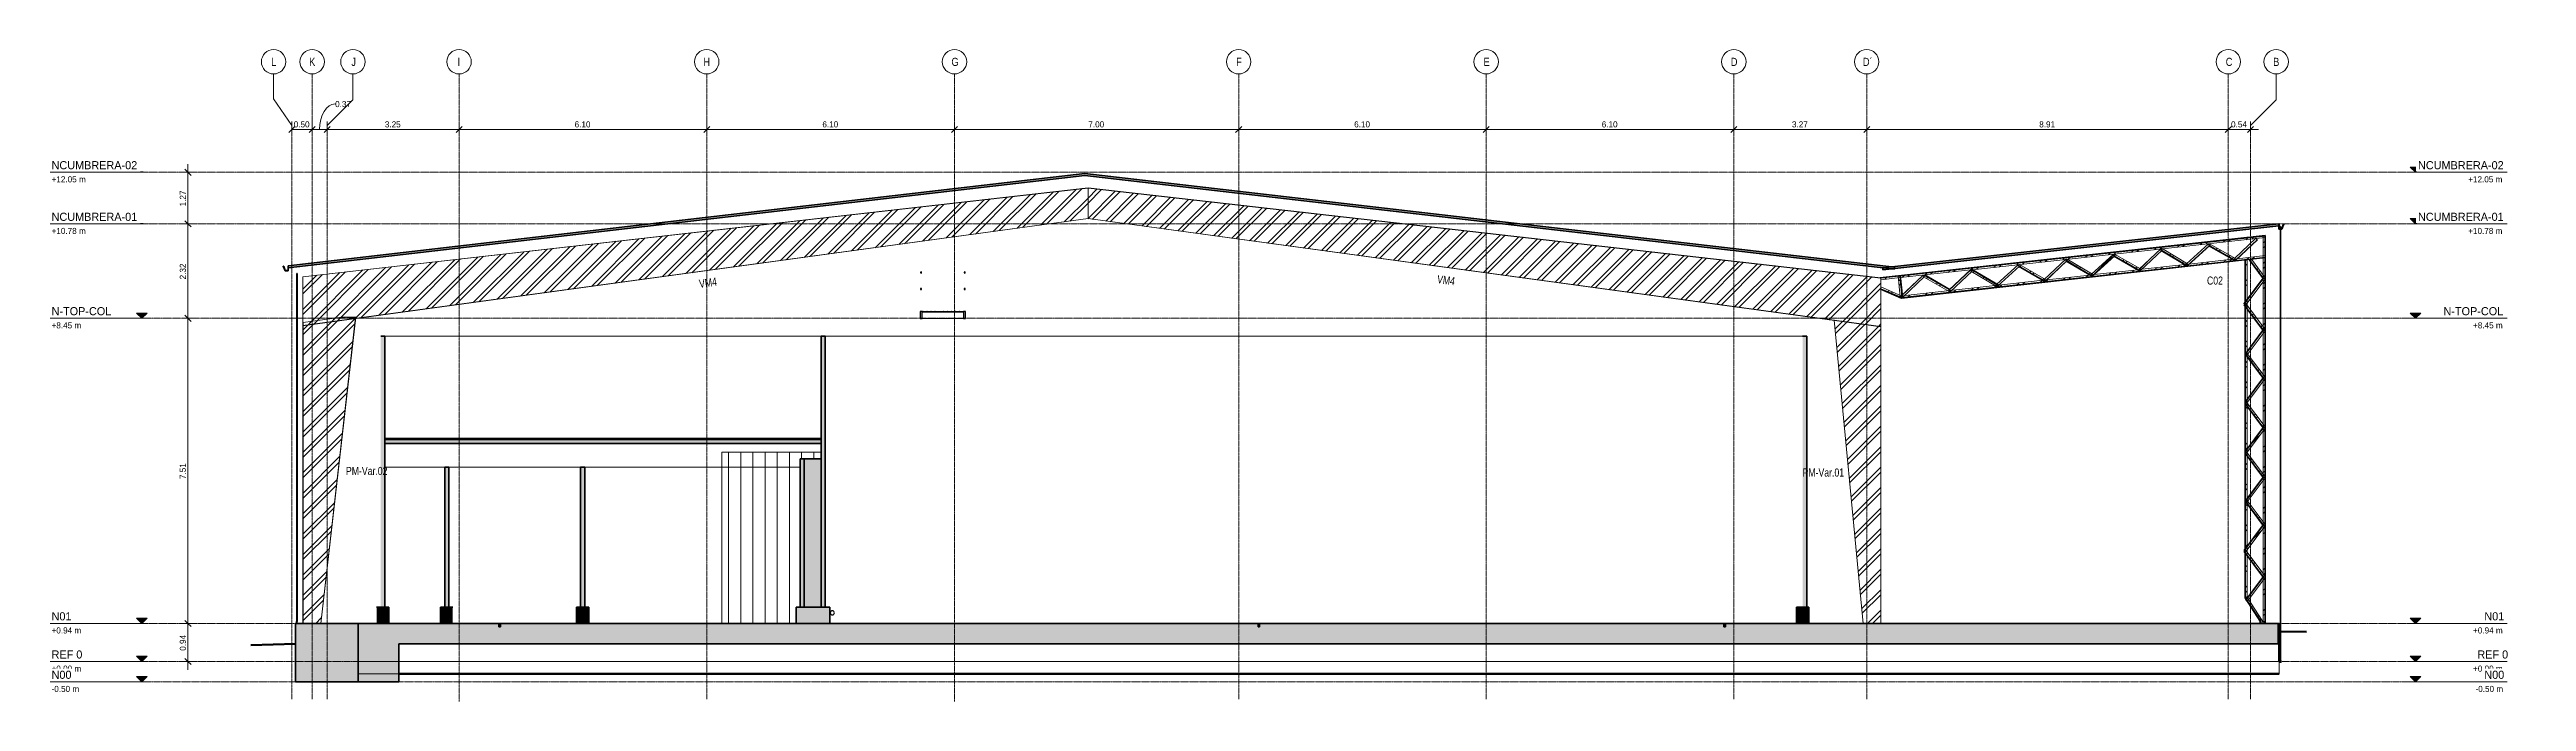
# Model space of a CAD drawing. Header units: centimetres. Extents: x -7221 to 15977, y -285 to 1507.
# Drawn here: x 2467 to 8569, y -98 to 1507 of the extents above; entities that cross this region are included whole.
import ezdxf

# ---------------------------------------------------------------- set-up
doc = ezdxf.new("R2010")
doc.units = ezdxf.units.CM
doc.linetypes.add('Centre', pattern=[3.175, 0.635, -0.475, 1.59, -0.475])
doc.linetypes.add('Grid Line', pattern=[2.2225, 1.27, -0.3175, 0.3175, -0.3175])
for name, color, linetype, lineweight in [('A-ANNO-DIMS', 7, 'Continuous', 9), ('A-ANNO-DIMS-100', 7, 'Continuous', 9), ('A-CLNG', 7, 'Continuous', 9), ('A-FLOR', 7, 'Continuous', 9), ('A-FLOR-HRAL', 7, 'Continuous', 9), ('A-FLOR-LEVL', 7, 'Continuous', 9), ('A-FLOR-PATT', 7, 'Continuous', 35), ('A-GENM', 7, 'Continuous', 9), ('A-ROOF', 7, 'Continuous', 9), ('A-ROOF-MCUT', 7, 'Continuous', 35), ('A-ROOF-PATT', 7, 'Continuous', 35), ('A-WALL', 7, 'Continuous', 9), ('A-WALL-PATT', 7, 'Continuous', 35), ('C-BLDG-PADS', 7, 'Continuous', 9), ('C-TOPO', 7, 'Continuous', 9), ('I-WALL', 7, 'Continuous', 9), ('S-BEAM', 7, 'Continuous', 9), ('S-BEAM-IDEN', 7, 'Continuous', 18), ('S-COLS', 7, 'Continuous', 9), ('S-COLS-IDEN', 7, 'Continuous', 9), ('S-GRID', 7, 'Continuous', 9), ('S-GRID-IDEN', 7, 'Continuous', 9)]:
    doc.layers.add(name, color=color, linetype=linetype, lineweight=lineweight)
doc.styles.add('Century Gothic', font='GOTHIC.TTF', dxfattribs={"width": 0.8, "height": 20})
doc.styles.add('Century Gothic_1', font='GOTHIC.TTF', dxfattribs={"height": 15})
doc.styles.add('Century Gothic_2', font='GOTHIC.TTF', dxfattribs={"height": 20})
doc.styles.add('Saira Condensed', font='SairaCondensed-Regular.ttf', dxfattribs={"height": 20})
doc.dimstyles.new('FCA_N_Cotas_E100', dxfattribs={"dimscale": 30.48, "dimtxt": 15.662524, "dimasz": 0.492126, "dimexe": 0.656168, "dimexo": 0.656168, "dimgap": 0.032808, "dimtad": 1, "dimlfac": 0.01, "dimrnd": 0.01, "dimzin": 0, "dimdsep": 46, "dimtxsty": 'Century Gothic_1', "dimblk1": 'OBLIQUE', "dimblk2": 'OBLIQUE', "dimsah": 1, "dimcen": 0.09, "dimdle": 0.656168, "dimadec": 3, "dimazin": 2, "dimtfac": 1, "dimtdec": 4, "dimtix": 1, "dimtmove": 0, "dimatfit": 3, "dimfxl": 1, "dimtvp": 1, "dimtolj": 1, "dimtzin": 0, "dimarcsym": 2})
doc.dimstyles.new('FCA_N_Cotas_E100_1', dxfattribs={"dimscale": 30.48, "dimtxt": 15.662524, "dimasz": 0.492126, "dimexe": 0.656168, "dimexo": 0.656168, "dimgap": 0.032808, "dimtad": 1, "dimlfac": 0.01, "dimrnd": 0.01, "dimzin": 0, "dimdsep": 46, "dimtxsty": 'Century Gothic_1', "dimblk1": 'OBLIQUE', "dimblk2": 'OBLIQUE', "dimsah": 1, "dimcen": 0.09, "dimdle": 0.656168, "dimadec": 3, "dimazin": 2, "dimtfac": 1, "dimtdec": 4, "dimtix": 1, "dimtmove": 1, "dimatfit": 3, "dimfxl": 1, "dimtvp": 1, "dimtolj": 1, "dimtzin": 0, "dimarcsym": 2})
pattern_1 = [(45, (9164.84, 0), (-25.14472, 25.14472), []), (45, (9164.84, 38.1), (-25.14472, 25.14472), [])]
pattern_2 = [(45, (0, 0), (-25.1447, 25.1447), []), (45, (0, 38.1), (-25.1447, 25.1447), [])]

msp = doc.modelspace()

# ---------------------------------------------------------------- texts
at = {"layer": 'S-BEAM-IDEN', "lineweight": 9, "char_height": 20, "width": 60.2869, "attachment_point": 1, "style": 'Century Gothic'}
for insert, rotation in [((4066.178, 939.711), 7.7626213), ((5886.995, 951.907), 352.2373787)]:
    msp.add_mtext('VM4', dxfattribs=dict(at, insert=insert, rotation=rotation))
at = {"layer": 'S-BEAM-IDEN', "lineweight": 9, "insert": (7781.626, 947.981), "char_height": 20, "width": 53.23205, "attachment_point": 1, "style": 'Century Gothic'}
msp.add_mtext('C02', dxfattribs=at)
at = {"layer": 'S-COLS-IDEN', "char_height": 20, "width": 134.6835, "attachment_point": 1, "style": 'Century Gothic'}
for s, insert in [('PM-Var.02', (3197.613, 479.219)), ('PM-Var.01', (6785.51, 475.412))]:
    msp.add_mtext(s, dxfattribs=dict(at, insert=insert))
at = {"layer": 'S-GRID-IDEN', "color": 253, "true_color": 0xaaaaaa, "char_height": 20, "attachment_point": 1, "style": 'Saira Condensed'}
for s, insert, width in [('L', (3013.411, 1486.367), 13.62869), ('K', (3106.822, 1486.367), 17.63712), ('J', (3210.827, 1486.367), 8.81856), ('I', (3472.677, 1486.367), 8.01687), ('H', (4078.077, 1486.367), 19.2405), ('G', (4689.008, 1486.367), 17.63712), ('F', (5390.308, 1486.367), 14.43037), ('E', (5999.604, 1486.367), 15.23206), ('D', (6608.604, 1486.367), 17.63712), ('D´', (6933.89, 1486.367), 22.44725), ('C', (7827.793, 1486.367), 14.43037), ('B', (7944.449, 1486.367), 17.63712)]:
    msp.add_mtext(s, dxfattribs=dict(at, insert=insert, width=width))

# ---------------------------------------------------------------- blocks, each defined once
blk = doc.blocks.new('RVR_Bolardo proteccion-05 - RVR_Bolardo proteccion-05-1756554-Elevación Eje 12')
at = {"layer": 'A-GENM', "color": 254, "lineweight": 25, "true_color": 0xcccccc}
for start, end in [(90, 270), (270, 90)]:
    blk.add_arc((-4769.3, 120), 5.02, start, end, dxfattribs=at)
blk = doc.blocks.new('PQ_RVR_ARQ-01_ZZ_ZZ_MO_T_A_rvt-3-Elevación Eje 12')
at = {"layer": 'A-FLOR', "true_color": 0xeaeaea}
blk.add_hatch(color=254, dxfattribs=at).paths.add_polyline_path([(-4935.4, 547), (-4796.9, 547), (-4796.9, 549), (-5871.5, 549), (-5871.5, 547), (-5568.3, 547)])
at = {"layer": 'A-FLOR-PATT', "lineweight": 9, "true_color": 0xeaeaea}
for points in [[(-5871.6, 537), (-4796.9, 537), (-4796.9, 547), (-5871.6, 547)], [(-1205.4, 44), (-1205.4, 94), (-1207.6, 94), (-1207.6, 44)]]:
    blk.add_hatch(color=254, dxfattribs=at).paths.add_polyline_path(points)
at = {"layer": 'A-ROOF-PATT', "lineweight": 9, "true_color": 0xeaeaea}
for points in [[(-2152.9, 966.1), (-2152.9, 971.2), (-4147.4, 1201.9), (-6109.6, 974.5), (-6109.6, 969.5), (-4147.4, 1196.9), (-2186.2, 970)], [(-2181.6, 964.6), (-1206.2, 1072.4), (-1206.2, 1077.4), (-2181.6, 969.6)]]:
    blk.add_hatch(color=254, dxfattribs=at).paths.add_polyline_path(points)
at = {"layer": 'A-WALL-PATT', "lineweight": 9, "true_color": 0xeaeaea}
for points in [[(-1202.2, 0), (-1202.2, 1071), (-1202.7, 1071), (-1202.7, 0)], [(-6088.2, 99), (-6087.7, 99), (-6087.7, 955.5), (-6088.2, 955.5), (-6088.2, 286)], [(-5881.6, 134), (-5871.6, 134), (-5871.6, 801.5), (-5881.6, 801.5), (-5881.6, 286)], [(-4796.9, 134), (-4786.9, 134), (-4786.9, 801.5), (-4796.9, 801.5), (-4796.9, 622.1)], [(-2379.2, 134), (-2369.2, 134), (-2369.2, 801.5), (-2379.2, 801.5), (-2379.2, 622.1)], [(-4838.6, 134), (-4838.6, 498.7), (-4848.6, 498.7), (-4848.6, 134)], [(-4838.6, 134), (-4796.9, 134), (-4796.9, 498.7), (-4838.6, 498.7)], [(-5714, 134), (-5714, 478.5), (-5724, 478.5), (-5724, 134)], [(-5389.1, 134), (-5379.1, 134), (-5379.1, 478.5), (-5389.1, 478.5)], [(-5891.6, 94), (-5861.6, 94), (-5861.6, 134), (-5891.6, 134)], [(-5734, 94), (-5704, 94), (-5704, 134), (-5734, 134)], [(-5369.1, 94), (-5369.1, 134), (-5399.1, 134), (-5399.1, 94)], [(-4858.6, 94), (-4775.6, 94), (-4775.6, 134), (-4858.6, 134)], [(-2394.2, 94), (-2364.2, 94), (-2364.2, 134), (-2394.2, 134)], [(-6089.5, 94), (-6087, 94), (-6087, 99), (-6089.5, 99)], [(-1203.4, -2.5), (-1200.9, -2.5), (-1200.9, 2.5), (-1203.4, 2.5)]]:
    blk.add_hatch(color=254, dxfattribs=at).paths.add_polyline_path(points)
at = {"layer": 'A-WALL-PATT', "lineweight": 9, "true_color": 0xf2f2f2}
h = blk.add_hatch(dxfattribs=at)
h.set_pattern_fill('FP_13', style=0, pattern_type=2)
h.set_pattern_definition([(90, (-1202.687, 0), (-0.06358, 4e-18), [])])
h.paths.add_polyline_path([(-1202.7, 1065.2), (-1202.7, 1065.2), (-1202.7, 1065.2)])
at = {"layer": 'A-WALL-PATT', "lineweight": 9, "true_color": 0xe5e5e5}
h = blk.add_hatch(dxfattribs=at)
h.set_pattern_fill('FP_4', color=254, style=0, pattern_type=2)
h.set_pattern_definition([(90, (0, 0), (-30, 2e-15), [])])
h.paths.add_polyline_path([(-4935.4, 94), (-4858.6, 94), (-4858.6, 134), (-4848.6, 134), (-4848.6, 498.7), (-4797, 498.7), (-4797, 515.5), (-5041.6, 515.5), (-5041.6, 94)])
h = blk.add_hatch(dxfattribs=at)
h.set_pattern_fill('FP_14', color=254, style=0, pattern_type=2)
h.set_pattern_definition([(90, (-4796.875, 0), (-0.09872, 6e-18), [])])
h.paths.add_polyline_path([(-4797, 498.7), (-4796.9, 498.7), (-4797, 515.5)])
h.paths.add_polyline_path([(-4797, 549), (-4796.9, 549), (-4797, 549)])
h = blk.add_hatch(dxfattribs=at)
h.set_pattern_fill('FP_15', color=254, style=0, pattern_type=2)
h.set_pattern_definition([(90, (-5881.608, 0), (-0.02675, 2e-18), [])])
h.paths.add_polyline_path([(-5881.6, 134), (-5881.6, 134), (-5881.6, 177.1)])
at = {"layer": 'A-CLNG', "color": 254, "lineweight": 18, "true_color": 0xe5e5e5}
for p, q in [((-5871.6, 801.5), (-5871.6, 801.5)), ((-4796.9, 801.5), (-5871.6, 801.5)), ((-4796.9, 801.5), (-4797, 801.5)), ((-2379.5, 801.5), (-4786.9, 801.5)), ((-2379.5, 801.5), (-2379.6, 801.5)), ((-5724, 478.5), (-5871.6, 478.5)), ((-5713.9, 478.5), (-5714, 478.5)), ((-5389.1, 478.5), (-5714, 478.5)), ((-4848.6, 478.5), (-5379.1, 478.5)), ((-4848.6, 478.5), (-5041.6, 478.5))]:
    blk.add_line(p, q, dxfattribs=at)
at = {"layer": 'A-FLOR', "color": 254, "lineweight": 35, "true_color": 0xcccccc}
for p, q in [((-4796.9, 547), (-5871.6, 547)), ((-5871.6, 547), (-5871.6, 537)), ((-5871.6, 537), (-4796.9, 537)), ((-4796.9, 549), (-5871.5, 549)), ((-5871.5, 549), (-5871.5, 547)), ((-5871.5, 547), (-4796.9, 547)), ((-4796.9, 547), (-4796.9, 549)), ((-4796.9, 537), (-4796.9, 547)), ((-5590.7, 94), (-5936.9, 94)), ((-5936.9, 94), (-5936.9, 44)), ((-5590.7, 85.1), (-5590.7, 94)), ((-5586.7, 85.1), (-5590.7, 85.1)), ((-3720.7, 94), (-5586.7, 94)), ((-5586.7, 94), (-5586.7, 85.1)), ((-3720.7, 85.1), (-3720.7, 94)), ((-3716.7, 85.1), (-3720.7, 85.1)), ((-2573.5, 94), (-3716.7, 94)), ((-3716.7, 94), (-3716.7, 85.1)), ((-2573.5, 85.1), (-2573.5, 94)), ((-2569.5, 85.1), (-2573.5, 85.1)), ((-1205.4, 94), (-2569.5, 94)), ((-2569.5, 94), (-2569.5, 85.1)), ((-1205.4, 44), (-1205.4, 94)), ((-5836.9, 44), (-1205.4, 44))]:
    blk.add_line(p, q, dxfattribs=at)
at = {"layer": 'A-ROOF', "color": 254, "lineweight": 35, "true_color": 0xcccccc}
for p, q in [((-4147.4, 1201.9), (-6109.6, 974.5)), ((-6109.6, 969.5), (-4147.4, 1196.9)), ((-2152.9, 971.2), (-4147.4, 1201.9)), ((-4147.4, 1196.9), (-2152.9, 966.1)), ((-1206.2, 1077.4), (-2181.6, 969.6)), ((-2181.6, 964.6), (-1206.2, 1072.4)), ((-1206.2, 1072.4), (-1206.2, 1077.4)), ((-6109.6, 974.5), (-6109.6, 969.5)), ((-2181.6, 969.6), (-2181.6, 964.6)), ((-2152.9, 966.1), (-2152.9, 971.2))]:
    blk.add_line(p, q, dxfattribs=at)
at = {"layer": 'A-ROOF-MCUT', "color": 254, "true_color": 0xcccccc}
for p, q in [((-1205.8, 1077.4), (-1206.2, 1077.4)), ((-1206.2, 1077.4), (-1206.2, 1064.9)), ((-1206.2, 1064.9), (-1198.7, 1064.9)), ((-1205.8, 1065.2), (-1205.8, 1077.4)), ((-1199, 1065.2), (-1205.8, 1065.2)), ((-1195.2, 1075.2), (-1199, 1065.2)), ((-1198.7, 1064.9), (-1194.9, 1074.8)), ((-1194, 1075.2), (-1195.2, 1075.2)), ((-1193.7, 1076.1), (-1194.9, 1076.1)), ((-1194.9, 1076.1), (-1194.9, 1075.8)), ((-1194.9, 1075.8), (-1194, 1075.8)), ((-1194.9, 1074.8), (-1193.7, 1074.8)), ((-1194, 1075.8), (-1194, 1075.2)), ((-1193.7, 1074.8), (-1193.7, 1076.1)), ((-6120.9, 973.3), (-6122.1, 973.3)), ((-6122.1, 973.3), (-6122.1, 972)), ((-6122.1, 972), (-6120.9, 972)), ((-6121.8, 972.3), (-6121.8, 972.9)), ((-6121.8, 972.9), (-6120.9, 972.9)), ((-6120.6, 972.3), (-6121.8, 972.3)), ((-6120.9, 972.9), (-6120.9, 973.3)), ((-6120.9, 972), (-6117, 962)), ((-6116.8, 962.4), (-6120.6, 972.3)), ((-6117, 962), (-6109.6, 962)), ((-6109.9, 962.4), (-6116.8, 962.4)), ((-6109.6, 974.5), (-6109.9, 974.5)), ((-6109.9, 974.5), (-6109.9, 962.4)), ((-6109.6, 962), (-6109.6, 974.5))]:
    blk.add_line(p, q, dxfattribs=at)
at = {"layer": 'A-WALL', "color": 254, "lineweight": 35, "true_color": 0xcccccc}
for p, q in [((-1202.2, 1071), (-1202.7, 1071)), ((-1202.2, 0), (-1202.2, 1071)), ((-6087.7, 955.5), (-6088.2, 955.5)), ((-6088.2, 955.5), (-6088.2, 99)), ((-6087.7, 99), (-6087.7, 955.5)), ((-5881.6, 134), (-5891.6, 134)), ((-5861.6, 134), (-5881.6, 134)), ((-5861.6, 94), (-5861.6, 134)), ((-5714, 134), (-5734, 134)), ((-5734, 134), (-5734, 94)), ((-5704, 134), (-5714, 134)), ((-5399.1, 134), (-5399.1, 94)), ((-5369.1, 134), (-5399.1, 134)), ((-5369.1, 94), (-5369.1, 134)), ((-4775.6, 134), (-4858.6, 134)), ((-4858.6, 134), (-4858.6, 94)), ((-4775.6, 94), (-4775.6, 134)), ((-2379.2, 134), (-2394.2, 134)), ((-2394.2, 134), (-2394.2, 94)), ((-2364.2, 134), (-2379.2, 134)), ((-2364.2, 94), (-2364.2, 134)), ((-5936.9, 94), (-6091.2, 94)), ((-6091.2, 94), (-6091.2, -50)), ((-6088.2, 99), (-6087.7, 99)), ((-5936.9, -50), (-5936.9, 94)), ((-5891.6, 94), (-5861.6, 94)), ((-5734, 94), (-5704, 94)), ((-5399.1, 94), (-5369.1, 94)), ((-4858.6, 94), (-4775.6, 94)), ((-2394.2, 94), (-2364.2, 94)), ((-5936.9, 44), (-5936.9, -50)), ((-5836.9, -50), (-5836.9, 44)), ((-1202.7, 0), (-1202.2, 0)), ((-6091.2, -50), (-5936.9, -50)), ((-5936.9, -50), (-5836.9, -50))]:
    blk.add_line(p, q, dxfattribs=at)
at = {"layer": 'A-WALL', "color": 254, "true_color": 0xcccccc}
for p, q in [((-5891.6, 134), (-5891.6, 134)), ((-2394.2, 134), (-2394.3, 134)), ((-6087, 99), (-6089.5, 99)), ((-6089.5, 99), (-6089.5, 94)), ((-6089.5, 94), (-6087, 94)), ((-6087, 94), (-6087, 99)), ((-1202.7, 2.5), (-1203.4, 2.5)), ((-1203.4, 2.5), (-1203.4, -2.5)), ((-1200.9, 2.5), (-1202.7, 2.5)), ((-1200.9, -2.5), (-1200.9, 2.5)), ((-1203.4, -2.5), (-1200.9, -2.5))]:
    blk.add_line(p, q, dxfattribs=at)
at = {"layer": 'C-BLDG-PADS', "color": 254, "lineweight": 18, "true_color": 0xdadada}
for p, q in [((-1205.4, 0), (-5936.9, 0)), ((-5936.9, 0), (-5936.9, -30.5)), ((-1205.4, -30.5), (-1205.4, 0)), ((-5936.9, -30.5), (-1205.4, -30.5))]:
    blk.add_line(p, q, dxfattribs=at)
at = {"layer": 'C-TOPO', "color": 254, "lineweight": 70, "true_color": 0xdadada}
for p, q in [((-1205.4, 74.5), (-1202.7, 74.4)), ((-1202.2, 74.4), (-1138.2, 73.2)), ((-6091.2, 43.7), (-6201.2, 40.5)), ((-4986.4, -30.5), (-5836.9, -30.5)), ((-1291.7, -30.5), (-4986.4, -30.5)), ((-1205.4, -30.5), (-1291.7, -30.5))]:
    blk.add_line(p, q, dxfattribs=at)
at = {"layer": 'C-TOPO', "color": 254, "true_color": 0xdadada}
for p, q in [((-1202.7, 74.4), (-1205.4, 74.5)), ((-1138.2, 73.2), (-1202.2, 74.4)), ((-6201.2, 40.5), (-6091.2, 43.7)), ((-1205.4, 44), (-1205.4, 10.8)), ((-1205.4, 10.8), (-1205.4, 0)), ((-4986.4, -30.5), (-5836.9, -30.5)), ((-4986.4, -30.5), (-1291.7, -30.5)), ((-1291.7, -30.5), (-1205.4, -30.5))]:
    blk.add_line(p, q, dxfattribs=at)
at = {"layer": 'C-TOPO', "color": 254, "lineweight": 70, "true_color": 0xdadada, "flags": 128}
blk.add_lwpolyline([(-1205.4, 0), (-1205.4, 10.8), (-1205.4, 44)], dxfattribs=at)
at = {"layer": 'I-WALL', "color": 254, "lineweight": 35, "true_color": 0xcccccc}
for p, q in [((-5871.6, 801.5), (-5881.6, 801.5)), ((-5871.6, 134), (-5871.6, 801.5)), ((-4786.9, 801.5), (-4796.9, 801.5)), ((-4796.9, 801.5), (-4796.9, 134)), ((-4786.9, 134), (-4786.9, 801.5)), ((-2369.2, 801.5), (-2379.2, 801.5)), ((-2369.2, 134), (-2369.2, 801.5)), ((-4838.6, 498.7), (-4848.6, 498.7)), ((-4848.6, 498.7), (-4848.6, 134)), ((-4838.6, 134), (-4838.6, 498.7)), ((-4796.9, 498.7), (-4838.6, 498.7)), ((-4838.6, 498.7), (-4838.6, 134)), ((-4796.9, 134), (-4796.9, 498.7)), ((-5714, 478.5), (-5724, 478.5)), ((-5724, 478.5), (-5724, 134)), ((-5714, 134), (-5714, 478.5)), ((-5389.1, 478.5), (-5389.1, 134)), ((-5379.1, 478.5), (-5389.1, 478.5)), ((-5379.1, 134), (-5379.1, 478.5)), ((-5881.6, 134), (-5871.6, 134)), ((-5724, 134), (-5714, 134)), ((-5389.1, 134), (-5379.1, 134)), ((-4848.6, 134), (-4838.6, 134)), ((-4838.6, 134), (-4796.9, 134)), ((-4796.9, 134), (-4786.9, 134)), ((-2379.2, 134), (-2369.2, 134))]:
    blk.add_line(p, q, dxfattribs=at)
at = {"layer": 'I-WALL', "color": 254, "true_color": 0xcccccc}
for p, q in [((-4796.9, 801.5), (-4797, 801.5)), ((-4797, 515.5), (-5041.6, 515.5)), ((-5041.6, 515.5), (-5041.6, 94)), ((-4797, 498.7), (-4797, 515.5)), ((-5713.9, 478.5), (-5714, 478.5))]:
    blk.add_line(p, q, dxfattribs=at)
at = {"layer": 'A-GENM', "color": 254, "lineweight": 9, "true_color": 0xe5e5e5}
blk.add_blockref('RVR_Bolardo proteccion-05 - RVR_Bolardo proteccion-05-1756554-Elevación Eje 12', (0, 0), dxfattribs=at)
blk = doc.blocks.new('RVR_CERCHA_C02 - RVR_CERCHA_C02-1681646-Elevación Eje 12')
at = {"layer": 'S-BEAM', "true_color": 0xc0c0c0}
h = blk.add_hatch(dxfattribs=at)
h.set_pattern_fill('FP_9', color=9, style=0, pattern_type=2)
h.set_pattern_definition(pattern_2)
h.paths.add_polyline_path([(-2186.7, 944.8), (-1239.9, 1048.5), (-1240, 1048.8), (-2188.1, 944.9)])
h = blk.add_hatch(dxfattribs=at)
h.set_pattern_fill('FP_2', color=9, style=0, pattern_type=2)
h.set_pattern_definition(pattern_2)
h.paths.add_polyline_path([(-2186.2, 940.1), (-2138.7, 945.3), (-2139.2, 950), (-2186.2, 944.7), (-2186.2, 942.7)])
h.paths.add_polyline_path([(-2138.4, 945.3), (-1966.1, 964.2), (-1965.2, 965), (-1965, 964.8), (-1965.7, 964.2), (-1961.7, 964.7), (-1962.4, 965.1), (-1962.2, 965.4), (-1961.2, 964.7), (-1240, 1043.8), (-1240, 1048.5), (-2138.9, 950)])
h.paths.add_polyline_path([(-1239.7, 1043.8), (-1239.4, 1043.8), (-1239.7, 1046.3)])
h = blk.add_hatch(dxfattribs=at)
h.set_pattern_fill('FP_7', color=9, style=0, pattern_type=2)
h.set_pattern_definition(pattern_2)
h.paths.add_polyline_path([(-1312.6, 988.5), (-1259.4, 1038.6), (-1262.6, 1042), (-1315.8, 991.9), (-1315.2, 991.2)])
h = blk.add_hatch(dxfattribs=at)
h.set_pattern_fill('FP_8', color=9, style=0, pattern_type=2)
h.set_pattern_definition(pattern_2)
h.paths.add_polyline_path([(-1244.7, 94.5), (-1240, 94.5), (-1240, 994.4), (-1244.7, 993.9), (-1244.7, 943.9), (-1243.9, 945), (-1243.7, 944.8), (-1244.6, 943.5), (-1243.7, 942.1), (-1243.9, 942), (-1244.7, 943), (-1244.7, 816.3), (-1243.9, 817.3), (-1243.7, 817.2), (-1244.6, 815.8), (-1243.7, 814.5), (-1243.9, 814.3), (-1244.7, 815.4), (-1244.7, 698.6), (-1243.9, 699.6), (-1243.7, 699.5), (-1244.6, 698.1), (-1243.7, 696.8), (-1243.9, 696.6), (-1244.7, 697.7), (-1244.7, 576.3), (-1243.9, 577.4), (-1243.7, 577.2), (-1244.6, 575.9), (-1243.7, 574.6), (-1243.9, 574.4), (-1244.7, 575.4), (-1244.7, 454.1), (-1243.9, 455.1), (-1243.7, 454.9), (-1244.6, 453.6), (-1243.7, 452.3), (-1243.9, 452.1), (-1244.7, 453.2), (-1244.7, 336.3), (-1243.9, 337.4), (-1243.7, 337.2), (-1244.6, 335.9), (-1243.7, 334.6), (-1243.9, 334.4), (-1244.7, 335.5), (-1244.7, 208.7), (-1243.9, 209.8), (-1243.7, 209.6), (-1244.6, 208.3), (-1243.7, 207), (-1243.9, 206.8), (-1244.7, 207.8), (-1244.7, 117.9)])
h.paths.add_polyline_path([(-1244.7, 994.2), (-1240, 994.7), (-1240, 1048.5), (-1244.7, 1048), (-1244.7, 994.7)])
h.paths.add_polyline_path([(-1244.7, 1048.3), (-1240, 1048.8), (-1244.7, 1048.8)])
h = blk.add_hatch(dxfattribs=at)
h.set_pattern_fill('FP_9', color=9, style=0, pattern_type=2)
h.set_pattern_definition(pattern_2)
h.paths.add_polyline_path([(-1239.7, 94.5), (-1239.7, 1048.8), (-1240, 1048.8), (-1240, 94.5)])
h = blk.add_hatch(dxfattribs=at)
h.set_pattern_fill('FP_2', color=9, style=0, pattern_type=2)
h.set_pattern_definition(pattern_2)
h.paths.add_polyline_path([(-2135.9, 895.2), (-1240, 994.7), (-1240, 999.4), (-1308.6, 991.8), (-1312.4, 988.2), (-1312.6, 988.5), (-1309.1, 991.7), (-1319.5, 990.6), (-1315.2, 988.1), (-1315.4, 987.9), (-1320, 990.5), (-1426.9, 978.7), (-1430.6, 975.3), (-1430.8, 975.5), (-1427.4, 978.6), (-1437.3, 977.5), (-1433.4, 975.2), (-1433.6, 975), (-1437.8, 977.4), (-1543.2, 965.7), (-1546.6, 962.6), (-1546.8, 962.8), (-1543.7, 965.7), (-1553.2, 964.6), (-1549.4, 962.5), (-1549.6, 962.2), (-1553.7, 964.6), (-1661.5, 952.6), (-1664.8, 949.6), (-1665, 949.8), (-1662, 952.6), (-1671, 951.6), (-1667.6, 949.6), (-1667.8, 949.3), (-1671.5, 951.5), (-1777.9, 939.7), (-1780.8, 936.9), (-1781, 937.1), (-1778.4, 939.6), (-1786.9, 938.7), (-1783.6, 936.8), (-1783.8, 936.6), (-1787.4, 938.6), (-1896.1, 926.6), (-1896.5, 926.2), (-1895.4, 925.5), (-1895.6, 925.3), (-1896.8, 926), (-1899, 923.9), (-1899.2, 924.2), (-1897.1, 926.1), (-1897.5, 926.4), (-2133.9, 900.2), (-2133.6, 897.4), (-2133.9, 897.4), (-2134.2, 900.1), (-2136.4, 899.9), (-2136.6, 899.7), (-2136.1, 895.3)])
h.paths.add_polyline_path([(-1896.8, 926.4), (-1896.7, 926.5), (-1897, 926.5)])
h.paths.add_polyline_path([(-1239.7, 994.7), (-1239.4, 994.7), (-1239.7, 996.9), (-1239.7, 994.7)])
h = blk.add_hatch(dxfattribs=at)
h.set_pattern_fill('FP_9', color=9, style=0, pattern_type=2)
h.set_pattern_definition(pattern_2)
h.paths.add_polyline_path([(-2136.1, 894.9), (-1239.4, 994.4), (-1239.4, 994.7), (-2136.1, 895.2)])
h = blk.add_hatch(dxfattribs=at)
h.set_pattern_fill('FP_7', color=9, style=0, pattern_type=2)
h.set_pattern_definition(pattern_2)
h.paths.add_polyline_path([(-1783.6, 936.8), (-1781.3, 940.9), (-1845.1, 977.4), (-1847.4, 973.3), (-1846, 972.5), (-1844.9, 973.6), (-1844.7, 973.3), (-1845.8, 972.4), (-1793.9, 942.7)])
h = blk.add_hatch(dxfattribs=at)
h.set_pattern_fill('FP_2', color=9, style=0, pattern_type=2)
h.set_pattern_definition(pattern_2)
h.paths.add_polyline_path([(-1781, 937.1), (-1729.2, 985.9), (-1730.6, 986.7), (-1730.4, 987), (-1729, 986.1), (-1727.8, 987.3), (-1731, 990.7), (-1784.2, 940.5), (-1783.6, 939.9)])
h = blk.add_hatch(dxfattribs=at)
h.set_pattern_fill('FP_9', color=9, style=0, pattern_type=2)
h.set_pattern_definition(pattern_2)
h.paths.add_polyline_path([(-1780.8, 936.9), (-1727.6, 987.1), (-1727.8, 987.3), (-1781, 937.1)])
h = blk.add_hatch(dxfattribs=at)
h.set_pattern_fill('FP_9', color=9, style=0, pattern_type=2)
h.set_pattern_definition(pattern_2)
h.paths.add_polyline_path([(-1667.8, 949.3), (-1667.6, 949.6), (-1730.4, 987), (-1730.6, 986.7), (-1682.8, 958.2)])
h = blk.add_hatch(dxfattribs=at)
h.set_pattern_fill('FP_7', color=9, style=0, pattern_type=2)
h.set_pattern_definition(pattern_2)
h.paths.add_polyline_path([(-1667.6, 949.6), (-1665.2, 953.6), (-1728, 991), (-1730.4, 987), (-1729, 986.1), (-1727.8, 987.3), (-1727.7, 987), (-1728.8, 986), (-1682.2, 958.2)])
h = blk.add_hatch(dxfattribs=at)
h.set_pattern_fill('FP_2', color=9, style=0, pattern_type=2)
h.set_pattern_definition(pattern_2)
h.paths.add_polyline_path([(-1665, 949.8), (-1612.1, 998), (-1613.4, 998.7), (-1613.2, 999), (-1611.8, 998.2), (-1610.6, 999.3), (-1613.8, 1002.7), (-1668.2, 953.3), (-1667.6, 952.7)])
h = blk.add_hatch(dxfattribs=at)
h.set_pattern_fill('FP_9', color=9, style=0, pattern_type=2)
h.set_pattern_definition(pattern_2)
h.paths.add_polyline_path([(-1549.6, 962.2), (-1549.4, 962.5), (-1613.2, 999), (-1613.4, 998.7)])
h = blk.add_hatch(dxfattribs=at)
h.set_pattern_fill('FP_2', color=9, style=0, pattern_type=2)
h.set_pattern_definition(pattern_2)
h.paths.add_polyline_path([(-1549.4, 962.5), (-1547.1, 966.6), (-1610.9, 1003.1), (-1613.2, 999), (-1611.8, 998.2), (-1610.6, 999.3), (-1610.5, 999), (-1611.6, 998), (-1605.8, 994.7)])
h = blk.add_hatch(dxfattribs=at)
h.set_pattern_fill('FP_7', color=9, style=0, pattern_type=2)
h.set_pattern_definition(pattern_2)
h.paths.add_polyline_path([(-1546.8, 962.8), (-1495, 1011.6), (-1496.4, 1012.4), (-1496.2, 1012.7), (-1494.8, 1011.8), (-1493.6, 1012.9), (-1496.8, 1016.4), (-1550, 966.2), (-1549.4, 965.6)])
h = blk.add_hatch(dxfattribs=at)
h.set_pattern_fill('FP_9', color=9, style=0, pattern_type=2)
h.set_pattern_definition(pattern_2)
h.paths.add_polyline_path([(-1433.6, 975), (-1433.4, 975.2), (-1496.2, 1012.7), (-1496.4, 1012.4)])
h = blk.add_hatch(dxfattribs=at)
h.set_pattern_fill('FP_7', color=9, style=0, pattern_type=2)
h.set_pattern_definition(pattern_2)
h.paths.add_polyline_path([(-1433.4, 975.2), (-1431, 979.2), (-1493.8, 1016.7), (-1496.2, 1012.7), (-1494.8, 1011.8), (-1493.6, 1012.9), (-1493.5, 1012.7), (-1494.5, 1011.6), (-1466.2, 994.7)])
h = blk.add_hatch(dxfattribs=at)
h.set_pattern_fill('FP_9', color=9, style=0, pattern_type=2)
h.set_pattern_definition(pattern_2)
h.paths.add_polyline_path([(-1430.8, 975.5), (-1377.9, 1023.6), (-1379.2, 1024.4), (-1379, 1024.6), (-1377.6, 1023.8), (-1376.4, 1024.9), (-1379.6, 1028.4), (-1434, 979), (-1433.4, 978.3)])
h = blk.add_hatch(dxfattribs=at)
h.set_pattern_fill('FP_9', color=9, style=0, pattern_type=2)
h.set_pattern_definition(pattern_2)
h.paths.add_polyline_path([(-1430.6, 975.3), (-1376.2, 1024.7), (-1376.4, 1024.9), (-1430.8, 975.5)])
h = blk.add_hatch(dxfattribs=at)
h.set_pattern_fill('FP_9', color=9, style=0, pattern_type=2)
h.set_pattern_definition(pattern_2)
h.paths.add_polyline_path([(-1315.4, 987.9), (-1315.2, 988.1), (-1379, 1024.6), (-1379.2, 1024.4)])
h = blk.add_hatch(dxfattribs=at)
h.set_pattern_fill('FP_7', color=9, style=0, pattern_type=2)
h.set_pattern_definition(pattern_2)
h.paths.add_polyline_path([(-1315.2, 988.1), (-1312.9, 992.2), (-1376.7, 1028.7), (-1379, 1024.6), (-1377.6, 1023.8), (-1376.4, 1024.9), (-1376.3, 1024.6), (-1377.4, 1023.7), (-1326.7, 994.7)])
h = blk.add_hatch(dxfattribs=at)
h.set_pattern_fill('FP_9', color=9, style=0, pattern_type=2)
h.set_pattern_definition(pattern_2)
h.paths.add_polyline_path([(-1289.1, 156.3), (-1288.8, 156.3), (-1288.8, 988.9), (-1289.1, 988.9), (-1289.1, 286)])
h = blk.add_hatch(dxfattribs=at)
h.set_pattern_fill('FP_2', color=9, style=0, pattern_type=2)
h.set_pattern_definition(pattern_2)
h.paths.add_polyline_path([(-1288.5, 156.3), (-1284.1, 156.3), (-1284.1, 260.6), (-1288.8, 266.9), (-1288.8, 156.8)])
h.paths.add_polyline_path([(-1284.1, 261.1), (-1284.1, 283.1), (-1288.8, 276.8), (-1288.8, 267.4)])
h.paths.add_polyline_path([(-1288.8, 277.3), (-1284.1, 283.6), (-1284.1, 388.2), (-1287.9, 393.3), (-1287.7, 393.4), (-1284.1, 388.7), (-1284.1, 400.8), (-1287.7, 396.1), (-1287.9, 396.3), (-1284.1, 401.3), (-1284.1, 505.9), (-1288.8, 512.2), (-1288.8, 286)])
h.paths.add_polyline_path([(-1284.1, 506.4), (-1284.1, 523.1), (-1288.8, 516.8), (-1288.8, 512.7)])
h.paths.add_polyline_path([(-1288.8, 517.3), (-1284.1, 523.6), (-1284.1, 628.2), (-1288.8, 634.4), (-1288.8, 574.4)])
h.paths.add_polyline_path([(-1284.1, 628.7), (-1284.1, 645.3), (-1288.8, 639.1), (-1288.8, 634.9)])
h.paths.add_polyline_path([(-1288.8, 639.6), (-1284.1, 645.8), (-1284.1, 750.4), (-1287.9, 755.5), (-1287.7, 755.7), (-1284.1, 750.9), (-1284.1, 763.1), (-1287.7, 758.3), (-1287.9, 758.5), (-1284.1, 763.6), (-1284.1, 868.1), (-1288.8, 874.4), (-1288.8, 699.6)])
h.paths.add_polyline_path([(-1284.1, 868.6), (-1284.1, 890.7), (-1288.8, 884.4), (-1288.8, 874.9)])
h.paths.add_polyline_path([(-1288.8, 884.9), (-1284.1, 891.2), (-1284.1, 988.9), (-1288.8, 988.9), (-1288.8, 894.9)])
h = blk.add_hatch(dxfattribs=at)
h.set_pattern_fill('FP_9', color=9, style=0, pattern_type=2)
h.set_pattern_definition(pattern_2)
h.paths.add_polyline_path([(-1243.9, 942), (-1243.7, 942.1), (-1278.7, 989), (-1278.9, 988.8), (-1256.1, 958.2)])
h = blk.add_hatch(dxfattribs=at)
h.set_pattern_fill('FP_7', color=9, style=0, pattern_type=2)
h.set_pattern_definition(pattern_2)
h.paths.add_polyline_path([(-1243.7, 942.1), (-1240, 944.9), (-1240, 945.1), (-1274, 990.6), (-1276.9, 990.3), (-1278.7, 989), (-1244.8, 943.7), (-1243.9, 945), (-1243.7, 944.8), (-1244.6, 943.5)])
h.paths.add_polyline_path([(-1276.5, 990.6), (-1274.2, 990.9), (-1274.9, 991.8)])
h = blk.add_hatch(dxfattribs=at)
h.set_pattern_fill('FP_7', color=9, style=0, pattern_type=2)
h.set_pattern_definition(pattern_2)
h.paths.add_polyline_path([(-2135.9, 895.2), (-2135.5, 895.3), (-2134.1, 898.8), (-2134.2, 899.6), (-2135.9, 900.4), (-2137.6, 898.8), (-2137.8, 899), (-2136.2, 900.5), (-2186.2, 922.2), (-2186.2, 917), (-2136.1, 895.3)])
h.paths.add_polyline_path([(-2133.8, 899.1), (-2133.7, 899.4), (-2133.8, 899.5)])
h = blk.add_hatch(dxfattribs=at)
h.set_pattern_fill('FP_9', color=9, style=0, pattern_type=2)
h.set_pattern_definition(pattern_2)
h.paths.add_polyline_path([(-2135.7, 894.8), (-2135.6, 895.1), (-2186.2, 917), (-2186.2, 916.7)])
h = blk.add_hatch(dxfattribs=at)
h.set_pattern_fill('FP_7', color=9, style=0, pattern_type=2)
h.set_pattern_definition(pattern_2)
h.paths.add_polyline_path([(-2138.6, 896.9), (-2133.9, 897.4), (-2134.4, 901.8), (-2137.6, 898.8), (-2137.8, 899), (-2134.4, 902.2), (-2139.2, 950), (-2143.8, 949.5), (-2138.7, 897.4)])
h = blk.add_hatch(dxfattribs=at)
h.set_pattern_fill('FP_9', color=9, style=0, pattern_type=2)
h.set_pattern_definition(pattern_2)
h.paths.add_polyline_path([(-2133.9, 897.4), (-2133.6, 897.4), (-2138.9, 950.3), (-2139.2, 950.2)])
h = blk.add_hatch(dxfattribs=at)
h.set_pattern_fill('FP_2', color=9, style=0, pattern_type=2)
h.set_pattern_definition(pattern_2)
h.paths.add_polyline_path([(-2018, 910.9), (-2015.6, 915), (-2017.1, 915.8), (-2018.2, 914.7), (-2018.4, 914.9), (-2017.3, 915.9), (-2079.4, 951.5), (-2081.8, 947.4), (-2018.4, 911.2)])
h = blk.add_hatch(dxfattribs=at)
h.set_pattern_fill('FP_9', color=9, style=0, pattern_type=2)
h.set_pattern_definition(pattern_2)
h.paths.add_polyline_path([(-2015.6, 915), (-2015.5, 915.2), (-2079.3, 951.7), (-2079.4, 951.5)])
h = blk.add_hatch(dxfattribs=at)
h.set_pattern_fill('FP_7', color=9, style=0, pattern_type=2)
h.set_pattern_definition(pattern_2)
h.paths.add_polyline_path([(-1898, 921.2), (-1897.9, 921.3), (-1898.1, 921.3)])
h.paths.add_polyline_path([(-1898.5, 921.6), (-1897.7, 921.7), (-1895.6, 925.3), (-1896.8, 926), (-1899, 923.9), (-1899.2, 924.2), (-1897.1, 926.1), (-1962.4, 965.1), (-1964.8, 961.1), (-1899.2, 922)])
h = blk.add_hatch(dxfattribs=at)
h.set_pattern_fill('FP_9', color=9, style=0, pattern_type=2)
h.set_pattern_definition(pattern_2)
h.paths.add_polyline_path([(-1895.6, 925.3), (-1895.4, 925.5), (-1962.2, 965.4), (-1962.4, 965.1)])
h = blk.add_hatch(dxfattribs=at)
h.set_pattern_fill('FP_9', color=9, style=0, pattern_type=2)
h.set_pattern_definition(pattern_2)
h.paths.add_polyline_path([(-1783.8, 936.6), (-1783.6, 936.8), (-1847.4, 973.3), (-1847.6, 973.1)])
h = blk.add_hatch(dxfattribs=at)
h.set_pattern_fill('FP_9', color=9, style=0, pattern_type=2)
h.set_pattern_definition(pattern_2)
h.paths.add_polyline_path([(-1243.9, 814.3), (-1243.7, 814.5), (-1291.4, 878.3), (-1291.6, 878.2)])
h = blk.add_hatch(dxfattribs=at)
h.set_pattern_fill('FP_10', color=9, style=0, pattern_type=2)
h.set_pattern_definition(pattern_2)
h.paths.add_polyline_path([(-1243.7, 814.5), (-1240, 817.3), (-1240, 817.5), (-1287.6, 881.2), (-1288.8, 880.2), (-1288.8, 874.9), (-1244.8, 816.1), (-1243.9, 817.3), (-1243.7, 817.2), (-1244.6, 815.8)])
h.paths.add_polyline_path([(-1289.1, 875.3), (-1289.1, 880), (-1291.4, 878.3)])
h = blk.add_hatch(dxfattribs=at)
h.set_pattern_fill('FP_9', color=9, style=0, pattern_type=2)
h.set_pattern_definition(pattern_2)
h.paths.add_polyline_path([(-1287.7, 758.3), (-1243.7, 817.2), (-1243.9, 817.3), (-1287.9, 758.5)])
h = blk.add_hatch(dxfattribs=at)
h.set_pattern_fill('FP_8', color=9, style=0, pattern_type=2)
h.set_pattern_definition(pattern_2)
h.paths.add_polyline_path([(-1283.9, 755.5), (-1240, 814.2), (-1240, 814.4), (-1243.7, 817.2), (-1244.6, 815.8), (-1243.7, 814.5), (-1243.9, 814.3), (-1244.8, 815.6), (-1287.7, 758.3), (-1284.2, 755.7)])
h = blk.add_hatch(dxfattribs=at)
h.set_pattern_fill('FP_9', color=9, style=0, pattern_type=2)
h.set_pattern_definition(pattern_2)
h.paths.add_polyline_path([(-1243.9, 696.6), (-1243.7, 696.8), (-1287.7, 755.7), (-1287.9, 755.5)])
h = blk.add_hatch(dxfattribs=at)
h.set_pattern_fill('FP_2', color=9, style=0, pattern_type=2)
h.set_pattern_definition(pattern_2)
h.paths.add_polyline_path([(-1243.7, 696.8), (-1240, 699.6), (-1240, 699.8), (-1283.9, 758.5), (-1287.7, 755.7), (-1244.8, 698.4), (-1243.9, 699.6), (-1243.7, 699.5), (-1244.6, 698.1)])
h = blk.add_hatch(dxfattribs=at)
h.set_pattern_fill('FP_9', color=9, style=0, pattern_type=2)
h.set_pattern_definition(pattern_2)
h.paths.add_polyline_path([(-1243.9, 574.4), (-1243.7, 574.6), (-1289.4, 635.7), (-1289.6, 635.5), (-1279.6, 622.1)])
h = blk.add_hatch(dxfattribs=at)
h.set_pattern_fill('FP_7', color=9, style=0, pattern_type=2)
h.set_pattern_definition(pattern_2)
h.paths.add_polyline_path([(-1243.7, 574.6), (-1240, 577.3), (-1240, 577.5), (-1285.6, 638.5), (-1288.8, 636.1), (-1288.8, 634.9), (-1244.8, 576.1), (-1243.9, 577.4), (-1243.7, 577.2), (-1244.6, 575.9)])
h.paths.add_polyline_path([(-1289.1, 635.3), (-1289.1, 635.9), (-1289.4, 635.7)])
h = blk.add_hatch(dxfattribs=at)
h.set_pattern_fill('FP_9', color=9, style=0, pattern_type=2)
h.set_pattern_definition(pattern_2)
h.paths.add_polyline_path([(-1289.4, 516.1), (-1243.7, 577.2), (-1243.9, 577.4), (-1289.6, 516.2)])
h = blk.add_hatch(dxfattribs=at)
h.set_pattern_fill('FP_7', color=9, style=0, pattern_type=2)
h.set_pattern_definition(pattern_2)
h.paths.add_polyline_path([(-1285.6, 513.2), (-1240, 574.4), (-1240, 574.4), (-1243.7, 577.2), (-1244.6, 575.9), (-1243.7, 574.6), (-1243.9, 574.4), (-1244.8, 575.6), (-1288.8, 516.8), (-1288.8, 515.6), (-1285.9, 513.4)])
h.paths.add_polyline_path([(-1289.1, 515.9), (-1289.1, 516.4), (-1289.4, 516.1)])
h = blk.add_hatch(dxfattribs=at)
h.set_pattern_fill('FP_9', color=9, style=0, pattern_type=2)
h.set_pattern_definition(pattern_2)
h.paths.add_polyline_path([(-1243.9, 452.1), (-1243.7, 452.3), (-1289.4, 513.4), (-1289.6, 513.2)])
h = blk.add_hatch(dxfattribs=at)
h.set_pattern_fill('FP_2', color=9, style=0, pattern_type=2)
h.set_pattern_definition(pattern_2)
h.paths.add_polyline_path([(-1243.7, 452.3), (-1240, 455.1), (-1240, 455.2), (-1285.6, 516.2), (-1288.8, 513.8), (-1288.8, 512.7), (-1244.8, 453.9), (-1243.9, 455.1), (-1243.7, 454.9), (-1244.6, 453.6)])
h.paths.add_polyline_path([(-1289.1, 513.1), (-1289.1, 513.6), (-1289.4, 513.4)])
h = blk.add_hatch(dxfattribs=at)
h.set_pattern_fill('FP_9', color=9, style=0, pattern_type=2)
h.set_pattern_definition(pattern_2)
h.paths.add_polyline_path([(-1287.7, 396.1), (-1243.7, 454.9), (-1243.9, 455.1), (-1287.9, 396.3)])
h = blk.add_hatch(dxfattribs=at)
h.set_pattern_fill('FP_2', color=9, style=0, pattern_type=2)
h.set_pattern_definition(pattern_2)
h.paths.add_polyline_path([(-1283.9, 393.3), (-1240, 452), (-1240, 452.2), (-1243.7, 454.9), (-1244.6, 453.6), (-1243.7, 452.3), (-1243.9, 452.1), (-1244.8, 453.4), (-1287.7, 396.1), (-1284.2, 393.4)])
h = blk.add_hatch(dxfattribs=at)
h.set_pattern_fill('FP_9', color=9, style=0, pattern_type=2)
h.set_pattern_definition(pattern_2)
h.paths.add_polyline_path([(-1243.9, 334.4), (-1243.7, 334.6), (-1287.7, 393.4), (-1287.9, 393.3)])
h = blk.add_hatch(dxfattribs=at)
h.set_pattern_fill('FP_7', color=9, style=0, pattern_type=2)
h.set_pattern_definition(pattern_2)
h.paths.add_polyline_path([(-1243.7, 334.6), (-1240, 337.3), (-1240, 337.5), (-1283.9, 396.3), (-1287.7, 393.4), (-1244.8, 336.2), (-1243.9, 337.4), (-1243.7, 337.2), (-1244.6, 335.9)])
h = blk.add_hatch(dxfattribs=at)
h.set_pattern_fill('FP_7', color=9, style=0, pattern_type=2)
h.set_pattern_definition(pattern_2)
h.paths.add_polyline_path([(-1287.6, 270.6), (-1240, 334.4), (-1240, 334.5), (-1243.7, 337.2), (-1244.6, 335.9), (-1243.7, 334.6), (-1243.9, 334.4), (-1244.8, 335.7), (-1288.8, 276.8), (-1288.8, 271.5), (-1287.9, 270.8)])
h.paths.add_polyline_path([(-1289.1, 271.7), (-1289.1, 276.4), (-1291.4, 273.4)])
h = blk.add_hatch(dxfattribs=at)
h.set_pattern_fill('FP_9', color=9, style=0, pattern_type=2)
h.set_pattern_definition(pattern_2)
h.paths.add_polyline_path([(-1243.9, 206.8), (-1243.7, 207), (-1291.4, 270.8), (-1291.6, 270.6)])
h = blk.add_hatch(dxfattribs=at)
h.set_pattern_fill('FP_2', color=9, style=0, pattern_type=2)
h.set_pattern_definition(pattern_2)
h.paths.add_polyline_path([(-1243.7, 207), (-1240, 209.8), (-1240, 209.9), (-1287.6, 273.6), (-1288.8, 272.7), (-1288.8, 267.4), (-1244.8, 208.5), (-1243.9, 209.8), (-1243.7, 209.6), (-1244.6, 208.3)])
h.paths.add_polyline_path([(-1289.1, 267.8), (-1289.1, 272.5), (-1291.4, 270.8)])
h = blk.add_hatch(dxfattribs=at)
h.set_pattern_fill('FP_9', color=9, style=0, pattern_type=2)
h.set_pattern_definition(pattern_2)
h.paths.add_polyline_path([(-1287.7, 150.8), (-1243.7, 209.6), (-1243.9, 209.8), (-1287.9, 150.9)])
h = blk.add_hatch(dxfattribs=at)
h.set_pattern_fill('FP_2', color=9, style=0, pattern_type=2)
h.set_pattern_definition(pattern_2)
h.paths.add_polyline_path([(-1283.9, 147.9), (-1283.6, 148.3), (-1286.4, 152.5), (-1287.7, 150.8)])
h.paths.add_polyline_path([(-1283.4, 148.6), (-1240, 206.7), (-1240, 206.9), (-1243.7, 209.6), (-1244.6, 208.3), (-1243.7, 207), (-1243.9, 206.8), (-1244.8, 208), (-1286.2, 152.8), (-1284.9, 150.8)])
h = blk.add_hatch(dxfattribs=at)
h.set_pattern_fill('FP_9', color=9, style=0, pattern_type=2)
h.set_pattern_definition(pattern_2)
h.paths.add_polyline_path([(-1252, 94), (-1241.6, 94), (-1241.6, 94.3), (-1251.7, 94.3), (-1251.7, 99.9), (-1289, 157.1), (-1289.2, 156.9), (-1252, 99.8)])
h = blk.add_hatch(dxfattribs=at)
h.set_pattern_fill('FP_2', color=9, style=0, pattern_type=2)
h.set_pattern_definition(pattern_2)
h.paths.add_polyline_path([(-1241.6, 94.3), (-1241.6, 99), (-1247, 99), (-1247, 101.3), (-1283.2, 156.8), (-1286.2, 152.8), (-1251.7, 99.8), (-1251.7, 94.3)])
h.paths.add_polyline_path([(-1286.4, 153), (-1283.4, 157.1), (-1285, 159.6), (-1288.8, 157.1), (-1288.8, 156.8), (-1287.9, 155.4)])
at = {"layer": 'S-BEAM', "lineweight": 35}
for p, q in [((-1240, 1048.8), (-2188.1, 944.9)), ((-2186.7, 944.8), (-1239.9, 1048.5)), ((-1259.4, 1038.6), (-1312.6, 988.5)), ((-1312.4, 988.2), (-1259.2, 1038.4)), ((-1259.2, 1038.4), (-1259.4, 1038.6)), ((-1239.7, 1048.8), (-1240, 1048.8)), ((-1240, 1048.8), (-1240, 94.5)), ((-1239.9, 1048.5), (-1240, 1048.8)), ((-1239.7, 94.5), (-1239.7, 1048.8)), ((-1239.4, 994.7), (-2136.1, 895.2)), ((-2136.1, 894.9), (-1239.4, 994.4)), ((-1727.8, 987.3), (-1781, 937.1)), ((-1780.8, 936.9), (-1727.6, 987.1)), ((-1730.4, 987), (-1730.6, 986.7)), ((-1730.6, 986.7), (-1667.8, 949.3)), ((-1667.6, 949.6), (-1730.4, 987)), ((-1727.6, 987.1), (-1727.8, 987.3)), ((-1610.6, 999.3), (-1665, 949.8)), ((-1664.8, 949.6), (-1610.4, 999)), ((-1613.2, 999), (-1613.4, 998.7)), ((-1613.4, 998.7), (-1549.6, 962.2)), ((-1549.4, 962.5), (-1613.2, 999)), ((-1610.4, 999), (-1610.6, 999.3)), ((-1493.6, 1012.9), (-1546.8, 962.8)), ((-1546.6, 962.6), (-1493.4, 1012.7)), ((-1496.2, 1012.7), (-1496.4, 1012.4)), ((-1496.4, 1012.4), (-1433.6, 975)), ((-1433.4, 975.2), (-1496.2, 1012.7)), ((-1493.4, 1012.7), (-1493.6, 1012.9)), ((-1376.4, 1024.9), (-1430.8, 975.5)), ((-1430.6, 975.3), (-1376.2, 1024.7)), ((-1379, 1024.6), (-1379.2, 1024.4)), ((-1379.2, 1024.4), (-1315.4, 987.9)), ((-1315.2, 988.1), (-1379, 1024.6)), ((-1376.2, 1024.7), (-1376.4, 1024.9)), ((-1315.4, 987.9), (-1315.2, 988.1)), ((-1312.6, 988.5), (-1312.4, 988.2)), ((-1288.8, 988.9), (-1289.1, 988.9)), ((-1289.1, 988.9), (-1289.1, 156.3)), ((-1288.8, 156.3), (-1288.8, 988.9)), ((-1278.7, 989), (-1278.9, 988.8)), ((-1278.9, 988.8), (-1243.9, 942)), ((-1243.7, 942.1), (-1278.7, 989)), ((-1239.4, 994.4), (-1239.4, 994.7)), ((-2135.6, 895.1), (-2186.2, 917)), ((-2186.2, 916.7), (-2135.7, 894.8)), ((-2138.9, 950.3), (-2139.2, 950.2)), ((-2139.2, 950.2), (-2133.9, 897.4)), ((-2133.6, 897.4), (-2138.9, 950.3)), ((-2082.3, 951.4), (-2137.8, 899)), ((-2137.6, 898.8), (-2082, 951.2)), ((-2082, 951.2), (-2082.3, 951.4)), ((-2079.3, 951.7), (-2079.4, 951.5)), ((-2079.4, 951.5), (-2015.6, 915)), ((-2015.5, 915.2), (-2079.3, 951.7)), ((-1965.2, 965), (-2018.4, 914.9)), ((-2018.2, 914.7), (-1965, 964.8)), ((-2015.6, 915), (-2015.5, 915.2)), ((-1965, 964.8), (-1965.2, 965)), ((-1962.2, 965.4), (-1962.4, 965.1)), ((-1962.4, 965.1), (-1895.6, 925.3)), ((-1895.4, 925.5), (-1962.2, 965.4)), ((-1844.9, 973.6), (-1899.2, 924.2)), ((-1899.2, 924.2), (-1899, 923.9)), ((-1899, 923.9), (-1844.7, 973.4)), ((-1895.6, 925.3), (-1895.4, 925.5)), ((-1847.4, 973.3), (-1847.6, 973.1)), ((-1847.6, 973.1), (-1783.8, 936.6)), ((-1783.6, 936.8), (-1847.4, 973.3)), ((-1844.7, 973.4), (-1844.9, 973.6)), ((-1783.8, 936.6), (-1783.6, 936.8)), ((-1781, 937.1), (-1780.8, 936.9)), ((-1667.8, 949.3), (-1667.6, 949.6)), ((-1665, 949.8), (-1664.8, 949.6)), ((-1549.6, 962.2), (-1549.4, 962.5)), ((-1546.8, 962.8), (-1546.6, 962.6)), ((-1433.6, 975), (-1433.4, 975.2)), ((-1430.8, 975.5), (-1430.6, 975.3)), ((-1243.9, 945), (-1291.6, 881.2)), ((-1291.4, 881), (-1243.7, 944.8)), ((-1243.7, 944.8), (-1243.9, 945)), ((-1243.9, 942), (-1243.7, 942.1)), ((-2137.8, 899), (-2137.6, 898.8)), ((-2136.1, 895.2), (-2136.1, 894.9)), ((-2135.7, 894.8), (-2135.6, 895.1)), ((-2133.9, 897.4), (-2133.6, 897.4)), ((-2018.4, 914.9), (-2018.2, 914.7)), ((-1291.6, 881.2), (-1291.4, 881)), ((-1291.4, 878.3), (-1291.6, 878.2)), ((-1291.6, 878.2), (-1243.9, 814.3)), ((-1243.7, 814.5), (-1291.4, 878.3)), ((-1243.9, 817.3), (-1287.9, 758.5)), ((-1287.7, 758.3), (-1243.7, 817.2)), ((-1243.7, 817.2), (-1243.9, 817.3)), ((-1243.9, 814.3), (-1243.7, 814.5)), ((-1287.9, 758.5), (-1287.7, 758.3)), ((-1287.7, 755.7), (-1287.9, 755.5)), ((-1287.9, 755.5), (-1243.9, 696.6)), ((-1243.7, 696.8), (-1287.7, 755.7)), ((-1243.9, 699.6), (-1289.6, 638.5)), ((-1289.4, 638.3), (-1243.7, 699.5)), ((-1243.7, 699.5), (-1243.9, 699.6)), ((-1243.9, 696.6), (-1243.7, 696.8)), ((-1289.6, 638.5), (-1289.4, 638.3)), ((-1289.4, 635.7), (-1289.6, 635.5)), ((-1289.6, 635.5), (-1243.9, 574.4)), ((-1243.7, 574.6), (-1289.4, 635.7)), ((-1243.9, 577.4), (-1289.6, 516.2)), ((-1289.4, 516.1), (-1243.7, 577.2)), ((-1243.7, 577.2), (-1243.9, 577.4)), ((-1243.9, 574.4), (-1243.7, 574.6)), ((-1289.6, 516.2), (-1289.4, 516.1)), ((-1289.4, 513.4), (-1289.6, 513.2)), ((-1289.6, 513.2), (-1243.9, 452.1)), ((-1243.7, 452.3), (-1289.4, 513.4)), ((-1243.9, 455.1), (-1287.9, 396.3)), ((-1287.7, 396.1), (-1243.7, 454.9)), ((-1243.7, 454.9), (-1243.9, 455.1)), ((-1243.9, 452.1), (-1243.7, 452.3)), ((-1287.9, 396.3), (-1287.7, 396.1)), ((-1287.7, 393.4), (-1287.9, 393.3)), ((-1287.9, 393.3), (-1243.9, 334.4)), ((-1243.7, 334.6), (-1287.7, 393.4)), ((-1243.9, 337.4), (-1291.6, 273.6)), ((-1291.4, 273.4), (-1243.7, 337.2)), ((-1243.7, 337.2), (-1243.9, 337.4)), ((-1243.9, 334.4), (-1243.7, 334.6)), ((-1291.6, 273.6), (-1291.4, 273.4)), ((-1291.4, 270.8), (-1291.6, 270.6)), ((-1291.6, 270.6), (-1243.9, 206.8)), ((-1243.7, 207), (-1291.4, 270.8)), ((-1243.9, 209.8), (-1287.9, 150.9)), ((-1287.7, 150.8), (-1243.7, 209.6)), ((-1243.7, 209.6), (-1243.9, 209.8)), ((-1243.9, 206.8), (-1243.7, 207)), ((-1289, 157.1), (-1289.2, 156.9)), ((-1289.2, 156.9), (-1252, 99.8)), ((-1289.1, 156.3), (-1288.8, 156.3)), ((-1251.7, 99.9), (-1289, 157.1)), ((-1287.9, 150.9), (-1287.7, 150.8)), ((-1252, 99.8), (-1252, 94)), ((-1252, 94), (-1241.6, 94)), ((-1251.7, 94.3), (-1251.7, 99.9)), ((-1241.6, 94.3), (-1251.7, 94.3)), ((-1241.6, 94), (-1241.6, 94.3)), ((-1240, 94.5), (-1239.7, 94.5))]:
    blk.add_line(p, q, dxfattribs=at)
at = {"layer": 'S-BEAM'}
for p, q in [((-1961.2, 964.7), (-1240, 1043.8)), ((-1262.6, 1042), (-1315.8, 991.9)), ((-1262.6, 1042), (-1259.4, 1038.6)), ((-1244.7, 1048.8), (-1244.7, 1048.3)), ((-1240, 1048.8), (-1244.7, 1048.8)), ((-1244.7, 1048), (-1244.7, 994.2)), ((-1239.7, 1046.3), (-1239.4, 1043.8)), ((-1239.7, 1043.8), (-1239.4, 1043.8)), ((-1848, 977.1), (-1901, 928.9)), ((-1848, 977.1), (-1844.9, 973.6)), ((-1847.4, 973.3), (-1845.1, 977.4)), ((-1781.3, 940.9), (-1845.1, 977.4)), ((-1731, 990.7), (-1784.2, 940.5)), ((-1731, 990.7), (-1727.8, 987.3)), ((-1730.4, 987), (-1728, 991)), ((-1665.2, 953.6), (-1728, 991)), ((-1613.8, 1002.7), (-1668.2, 953.3)), ((-1613.8, 1002.7), (-1610.6, 999.3)), ((-1613.2, 999), (-1610.9, 1003.1)), ((-1547.1, 966.6), (-1610.9, 1003.1)), ((-1496.8, 1016.4), (-1550, 966.2)), ((-1437.8, 977.4), (-1543.2, 965.7)), ((-1496.8, 1016.4), (-1493.6, 1012.9)), ((-1496.2, 1012.7), (-1493.8, 1016.7)), ((-1431, 979.2), (-1493.8, 1016.7)), ((-1427.4, 978.6), (-1437.3, 977.5)), ((-1379.6, 1028.4), (-1434, 979)), ((-1430.8, 975.5), (-1434, 979)), ((-1431, 979.2), (-1433.4, 975.2)), ((-1320, 990.5), (-1426.9, 978.7)), ((-1379.6, 1028.4), (-1376.4, 1024.9)), ((-1379, 1024.6), (-1376.7, 1028.7)), ((-1312.9, 992.2), (-1376.7, 1028.7)), ((-1309.1, 991.7), (-1319.5, 990.6)), ((-1312.6, 988.5), (-1315.8, 991.9)), ((-1312.9, 992.2), (-1315.2, 988.1)), ((-1240, 999.4), (-1308.6, 991.8)), ((-1284.1, 988.9), (-1288.8, 988.9)), ((-1284.1, 988.9), (-1284.1, 891.2)), ((-1278.7, 989), (-1276.9, 990.3)), ((-1276.5, 990.6), (-1274.9, 991.8)), ((-1274.2, 990.9), (-1274.9, 991.8)), ((-1240, 945.1), (-1274, 990.6)), ((-1244.7, 993.9), (-1244.7, 943.9)), ((-1239.7, 996.9), (-1239.4, 994.7)), ((-2186.2, 940.1), (-2138.7, 945.3)), ((-2136.2, 900.5), (-2186.2, 922.2)), ((-2143.9, 949.8), (-2142.9, 949.9)), ((-2143.8, 949.5), (-2138.6, 896.9)), ((-2138.4, 945.3), (-1966.1, 964.2)), ((-2134.4, 895.4), (-2078.8, 947.7)), ((-1897.5, 926.4), (-2133.9, 900.2)), ((-2082, 951.2), (-2078.8, 947.7)), ((-2081.8, 947.4), (-2079.4, 951.5)), ((-2081.8, 947.4), (-2018, 910.9)), ((-2015, 911.3), (-1961.8, 961.4)), ((-1965.7, 964.2), (-1961.7, 964.7)), ((-1965, 964.8), (-1961.8, 961.4)), ((-1964.8, 961.1), (-1962.4, 965.1)), ((-1964.8, 961.1), (-1898.5, 921.6)), ((-1901.3, 928.7), (-1902.4, 927.6)), ((-1899.2, 924.2), (-1902.4, 927.6)), ((-1898.1, 921.3), (-1898, 921.2)), ((-1895.6, 925.3), (-1897.7, 921.7)), ((-1896.7, 926.5), (-1897, 926.5)), ((-1787.4, 938.6), (-1896.1, 926.6)), ((-1778.4, 939.6), (-1786.9, 938.7)), ((-1781, 937.1), (-1784.2, 940.5)), ((-1781.3, 940.9), (-1783.6, 936.8)), ((-1671.5, 951.5), (-1777.9, 939.7)), ((-1662, 952.6), (-1671, 951.6)), ((-1665, 949.8), (-1668.2, 953.3)), ((-1665.2, 953.6), (-1667.6, 949.6)), ((-1553.7, 964.6), (-1661.5, 952.6)), ((-1543.7, 965.7), (-1553.2, 964.6)), ((-1546.8, 962.8), (-1550, 966.2)), ((-1547.1, 966.6), (-1549.4, 962.5)), ((-1287.6, 878.2), (-1240, 941.8)), ((-1244.7, 943), (-1244.7, 816.3)), ((-1240, 944.9), (-1243.7, 942.1)), ((-1243.7, 944.8), (-1240, 942)), ((-2133.9, 897.4), (-2138.6, 896.9)), ((-2134.5, 895.4), (-2137.6, 898.8)), ((-2136.1, 895.3), (-2136.6, 899.7)), ((-2134.2, 900.1), (-2136.4, 899.9)), ((-2134.2, 899.6), (-2135.9, 900.4)), ((-2134.1, 898.6), (-2135.5, 895.3)), ((-2133.7, 899.4), (-2133.8, 899.5)), ((-2133.7, 899.4), (-2133.8, 899.1)), ((-2015, 911.3), (-2018.2, 914.7)), ((-2015.6, 915), (-2018, 910.9)), ((-1289.1, 879.3), (-1291.4, 881)), ((-1291.4, 878.3), (-1289.1, 880)), ((-1288.8, 880.2), (-1287.6, 881.2)), ((-1287.6, 878.2), (-1288.8, 879.1)), ((-1240, 817.5), (-1287.6, 881.2)), ((-1284.1, 890.7), (-1284.1, 868.6)), ((-1284.1, 868.1), (-1284.1, 763.6)), ((-1283.9, 755.5), (-1240, 814.2)), ((-1244.7, 815.4), (-1244.7, 698.6)), ((-1240, 817.3), (-1243.7, 814.5)), ((-1243.7, 817.2), (-1240, 814.4)), ((-1287.7, 755.7), (-1283.9, 758.5)), ((-1283.9, 755.5), (-1287.7, 758.3)), ((-1284.1, 763.1), (-1284.1, 750.9)), ((-1284.1, 750.4), (-1284.1, 645.8)), ((-1240, 699.8), (-1283.9, 758.5)), ((-1285.6, 635.5), (-1240, 696.5)), ((-1244.7, 697.7), (-1244.7, 576.3)), ((-1240, 699.6), (-1243.7, 696.8)), ((-1243.7, 699.5), (-1240, 696.7)), ((-1289.1, 638.1), (-1289.4, 638.3)), ((-1289.4, 635.7), (-1289.1, 635.9)), ((-1288.8, 636.1), (-1285.6, 638.5)), ((-1285.6, 635.5), (-1288.8, 637.9)), ((-1240, 577.5), (-1285.6, 638.5)), ((-1284.1, 645.3), (-1284.1, 628.7)), ((-1284.1, 628.2), (-1284.1, 523.6)), ((-1285.6, 513.2), (-1240, 574.3)), ((-1244.7, 575.4), (-1244.7, 454.1)), ((-1240, 577.3), (-1243.7, 574.6)), ((-1243.7, 577.2), (-1240, 574.4)), ((-1289.1, 515.9), (-1289.4, 516.1)), ((-1289.4, 513.4), (-1289.1, 513.6)), ((-1288.8, 513.8), (-1285.6, 516.2)), ((-1285.6, 513.2), (-1288.8, 515.6)), ((-1240, 455.2), (-1285.6, 516.2)), ((-1284.1, 523.1), (-1284.1, 506.4)), ((-1284.1, 505.9), (-1284.1, 401.3)), ((-1283.9, 393.3), (-1240, 452)), ((-1244.7, 453.2), (-1244.7, 336.3)), ((-1240, 455), (-1243.7, 452.3)), ((-1243.7, 454.9), (-1240, 452.2)), ((-1287.7, 393.4), (-1283.9, 396.3)), ((-1283.9, 393.3), (-1287.7, 396.1)), ((-1284.1, 400.8), (-1284.1, 388.7)), ((-1284.1, 388.2), (-1284.1, 283.6)), ((-1240, 337.5), (-1283.9, 396.3)), ((-1287.6, 270.6), (-1240, 334.3)), ((-1244.7, 335.5), (-1244.7, 208.7)), ((-1240, 337.3), (-1243.7, 334.6)), ((-1243.7, 337.2), (-1240, 334.5)), ((-1291.4, 273.4), (-1289.1, 271.7)), ((-1289.1, 272.5), (-1291.4, 270.8)), ((-1287.6, 273.6), (-1288.8, 272.7)), ((-1288.8, 271.5), (-1287.6, 270.6)), ((-1287.6, 273.6), (-1240, 209.9)), ((-1284.1, 283.1), (-1284.1, 261.1)), ((-1284.1, 260.6), (-1284.1, 156.3)), ((-1283.4, 148.6), (-1240, 206.7)), ((-1244.7, 207.8), (-1244.7, 94.5)), ((-1240, 209.7), (-1243.7, 207)), ((-1243.7, 209.6), (-1240, 206.9)), ((-1288.8, 157.1), (-1285, 159.6)), ((-1284.1, 156.3), (-1288.5, 156.3)), ((-1283.9, 147.9), (-1287.7, 150.8)), ((-1283.4, 157), (-1285, 159.6)), ((-1283.9, 147.9), (-1283.6, 148.3)), ((-1247, 101.3), (-1283.2, 156.8)), ((-1247, 99), (-1247, 101.3)), ((-1241.6, 99), (-1247, 99)), ((-1240, 94.5), (-1244.7, 94.5)), ((-1241.6, 94.3), (-1241.6, 99))]:
    blk.add_line(p, q, dxfattribs=at)
blk = doc.blocks.new('M_RVR_Grating - 1_12 x 1_00-1792500-Elevación Eje 12')
at = {"layer": 'A-GENM', "color": 8, "true_color": 0x808080}
blk.add_line((-4446.1, 844.9), (-4548.1, 844.9), dxfattribs=at)
blk = doc.blocks.new('M_RVR_Grating - 1_12 x 1_00-V16-Elevación Eje 12')
at = {"layer": 'A-GENM', "lineweight": 25}
for p, q in [((-4548.1, 861.9), (-4553.1, 861.9)), ((-4553.1, 861.9), (-4553.1, 844.9)), ((-4548.1, 844.9), (-4548.1, 861.9)), ((-4441.1, 861.9), (-4446.1, 861.9)), ((-4446.1, 861.9), (-4446.1, 844.9)), ((-4441.1, 844.9), (-4441.1, 861.9)), ((-4553.1, 844.9), (-4548.1, 844.9)), ((-4446.1, 844.9), (-4441.1, 844.9))]:
    blk.add_line(p, q, dxfattribs=at)
at = {"layer": 'A-GENM', "color": 8, "true_color": 0x808080}
for p, q in [((-4548.1, 861.9), (-4446.1, 861.9)), ((-4446.1, 859.8), (-4548.1, 859.8)), ((-4446.1, 844.9), (-4548.1, 844.9))]:
    blk.add_line(p, q, dxfattribs=at)
at = {"layer": 'A-GENM', "lineweight": 25}
for centre, start, end in [((-4546.1, 861.4), 0, 180), ((-4546.1, 861.4), 180, 0), ((-4536.1, 861.4), 0, 180), ((-4536.1, 861.4), 180, 0), ((-4526.1, 861.4), 0, 180), ((-4526.1, 861.4), 180, 0), ((-4516.1, 861.4), 0, 180), ((-4516.1, 861.4), 180, 0), ((-4506.1, 861.4), 0, 180), ((-4506.1, 861.4), 180, 0), ((-4496.1, 861.4), 0, 180), ((-4496.1, 861.4), 180, 0), ((-4486.1, 861.4), 0, 180), ((-4486.1, 861.4), 180, 0), ((-4476.1, 861.4), 0, 180), ((-4476.1, 861.4), 180, 0), ((-4466.1, 861.4), 0, 180), ((-4466.1, 861.4), 180, 0), ((-4456.1, 861.4), 0, 180), ((-4456.1, 861.4), 180, 0), ((-4446.1, 861.4), 0, 180), ((-4446.1, 861.4), 180, 0)]:
    blk.add_arc(centre, 0.5, start, end, dxfattribs=at)
blk = doc.blocks.new('Railings 81 - Railings 41-1816426-Elevación Eje 12')
at = {"layer": 'A-FLOR-HRAL', "lineweight": 25}
for centre, start, end in [((-4550.7, 957.9), 90, 270), ((-4550.7, 917.3), 90, 270), ((-4550.7, 957.9), 270, 90), ((-4550.7, 917.3), 270, 90)]:
    blk.add_arc(centre, 1.5, start, end, dxfattribs=at)
blk = doc.blocks.new('Railings 82 - Railings 41-1816464-Elevación Eje 12')
at = {"layer": 'A-FLOR-HRAL', "lineweight": 25}
for centre, start, end in [((-4443.2, 957.9), 90, 270), ((-4443.2, 917.3), 90, 270), ((-4443.2, 957.9), 270, 90), ((-4443.2, 917.3), 270, 90)]:
    blk.add_arc(centre, 1.5, start, end, dxfattribs=at)
blk = doc.blocks.new('Level - Con_Triangulo-1145637-Elevación Eje 12')
at = {"layer": 'A-FLOR-LEVL', "true_color": 0xe2e2e2}
blk.add_hatch(color=254, dxfattribs=at).paths.add_polyline_path([(-6482.8, 12.9), (-6470, 0), (-6457.1, 12.9)])
at = {"layer": 'A-FLOR-LEVL', "color": 253, "true_color": 0xaaaaaa}
for p, q in [((-6457.1, 0), (-6695.5, 0)), ((-6482.8, 12.9), (-6457.1, 12.9)), ((-6470, 0), (-6482.8, 12.9)), ((-6457.1, 12.9), (-6470, 0))]:
    blk.add_line(p, q, dxfattribs=at)
blk = doc.blocks.new('Grid - 3mm-1819951-Elevación Eje 12')
at = {"layer": 'S-GRID-IDEN', "color": 253, "true_color": 0xaaaaaa}
blk.add_circle((-1330.8, 1476.7), 30, dxfattribs=at)
blk = doc.blocks.new('DIMBLOCK23-Elevación Eje 12')
at = {"layer": 'A-ANNO-DIMS-100', "lineweight": 35}
for p, q in [((3064.4, 1309.8), (3056.9, 1302.3)), ((3064.4, 1309.8), (3071.9, 1317.3)), ((3114.4, 1309.8), (3106.9, 1302.3)), ((3114.4, 1309.8), (3121.9, 1317.3))]:
    blk.add_line(p, q, dxfattribs=at)
at = {"layer": 'A-ANNO-DIMS-100'}
for p, q in [((3064.4, 1309.8), (3064.4, 1329.8)), ((3064.4, 1309.8), (3114.4, 1309.8)), ((3064.4, 1309.8), (3064.4, 1300.4)), ((3114.4, 1309.8), (3114.4, 1329.8)), ((3114.4, 1309.8), (3114.4, 1300.4))]:
    blk.add_line(p, q, dxfattribs=at)
at = {"layer": 'A-ANNO-DIMS-100', "color": 0, "insert": (3069, 1330), "char_height": 15, "width": 48.927, "attachment_point": 1, "line_spacing_factor": 0.984502, "style": 'Century Gothic_1'}
blk.add_mtext('0.50', dxfattribs=at)
blk = doc.blocks.new('_Oblique')
at = {"color": 0, "linetype": 'ByBlock', "lineweight": -2}
blk.add_line((-0.5, -0.5), (0.5, 0.5), dxfattribs=at)
blk = doc.blocks.new('DIMBLOCK24-Elevación Eje 12')
at = {"layer": 'A-ANNO-DIMS-100', "lineweight": 35}
for p, q in [((3114.4, 1309.8), (3106.9, 1302.3)), ((3114.4, 1309.8), (3121.9, 1317.3)), ((3151.3, 1309.8), (3143.8, 1302.3)), ((3151.3, 1309.8), (3158.8, 1317.3))]:
    blk.add_line(p, q, dxfattribs=at)
at = {"layer": 'A-ANNO-DIMS-100'}
for p, q in [((3114.4, 1309.8), (3114.4, 1329.8)), ((3114.4, 1309.8), (3151.3, 1309.8)), ((3114.4, 1309.8), (3114.4, 1300.4)), ((3151.3, 1309.8), (3151.3, 1329.8)), ((3151.3, 1309.8), (3151.3, 1300.4))]:
    blk.add_line(p, q, dxfattribs=at)
blk.add_ellipse((3170.9, 1309.8), major_axis=(0, 63.3), ratio=0.602064, start_param=0, end_param=1.570796, dxfattribs=at)
at = {"layer": 'A-ANNO-DIMS-100', "color": 0, "insert": (3170.9, 1380), "char_height": 15, "width": 48.927, "attachment_point": 1, "line_spacing_factor": 0.984502, "style": 'Century Gothic_1'}
blk.add_mtext('0.37', dxfattribs=at)
blk = doc.blocks.new('DIMBLOCK25-Elevación Eje 12')
at = {"layer": 'A-ANNO-DIMS-100', "lineweight": 35}
for p, q in [((3151.3, 1309.8), (3143.8, 1302.3)), ((3151.3, 1309.8), (3158.8, 1317.3)), ((3476.3, 1309.8), (3468.8, 1302.3)), ((3476.3, 1309.8), (3483.8, 1317.3))]:
    blk.add_line(p, q, dxfattribs=at)
at = {"layer": 'A-ANNO-DIMS-100'}
for p, q in [((3151.3, 1309.8), (3151.3, 1329.8)), ((3151.3, 1309.8), (3476.3, 1309.8)), ((3151.3, 1309.8), (3151.3, 1300.4)), ((3476.3, 1309.8), (3476.3, 1329.8)), ((3476.3, 1309.8), (3476.3, 1300.4))]:
    blk.add_line(p, q, dxfattribs=at)
at = {"layer": 'A-ANNO-DIMS-100', "color": 0, "insert": (3293.4, 1330), "char_height": 15, "width": 48.927, "attachment_point": 1, "line_spacing_factor": 0.984502, "style": 'Century Gothic_1'}
blk.add_mtext('3.25', dxfattribs=at)
blk = doc.blocks.new('DIMBLOCK26-Elevación Eje 12')
at = {"layer": 'A-ANNO-DIMS-100', "lineweight": 35}
for p, q in [((3476.3, 1309.8), (3468.8, 1302.3)), ((3476.3, 1309.8), (3483.8, 1317.3)), ((4086.3, 1309.8), (4078.8, 1302.3)), ((4086.3, 1309.8), (4093.8, 1317.3))]:
    blk.add_line(p, q, dxfattribs=at)
at = {"layer": 'A-ANNO-DIMS-100'}
for p, q in [((3476.3, 1309.8), (3476.3, 1329.8)), ((3476.3, 1309.8), (4086.3, 1309.8)), ((3476.3, 1309.8), (3476.3, 1300.4)), ((4086.3, 1309.8), (4086.3, 1329.8)), ((4086.3, 1309.8), (4086.3, 1300.4))]:
    blk.add_line(p, q, dxfattribs=at)
at = {"layer": 'A-ANNO-DIMS-100', "color": 0, "insert": (3760.9, 1330), "char_height": 15, "width": 48.927, "attachment_point": 1, "line_spacing_factor": 0.984502, "style": 'Century Gothic_1'}
blk.add_mtext('6.10', dxfattribs=at)
blk = doc.blocks.new('DIMBLOCK27-Elevación Eje 12')
at = {"layer": 'A-ANNO-DIMS-100', "lineweight": 35}
for p, q in [((4086.3, 1309.8), (4078.8, 1302.3)), ((4086.3, 1309.8), (4093.8, 1317.3)), ((4696.6, 1309.8), (4689.1, 1302.3)), ((4696.6, 1309.8), (4704.1, 1317.3))]:
    blk.add_line(p, q, dxfattribs=at)
at = {"layer": 'A-ANNO-DIMS-100'}
for p, q in [((4086.3, 1309.8), (4086.3, 1329.8)), ((4086.3, 1309.8), (4696.6, 1309.8)), ((4086.3, 1309.8), (4086.3, 1300.4)), ((4696.6, 1309.8), (4696.6, 1329.8)), ((4696.6, 1309.8), (4696.6, 1300.4))]:
    blk.add_line(p, q, dxfattribs=at)
at = {"layer": 'A-ANNO-DIMS-100', "color": 0, "insert": (4371.1, 1330), "char_height": 15, "width": 48.927, "attachment_point": 1, "line_spacing_factor": 0.984502, "style": 'Century Gothic_1'}
blk.add_mtext('6.10', dxfattribs=at)
blk = doc.blocks.new('DIMBLOCK28-Elevación Eje 12')
at = {"layer": 'A-ANNO-DIMS-100', "lineweight": 35}
for p, q in [((4696.6, 1309.8), (4689.1, 1302.3)), ((4696.6, 1309.8), (4704.1, 1317.3)), ((5396.6, 1309.8), (5389.1, 1302.3)), ((5396.6, 1309.8), (5404.1, 1317.3))]:
    blk.add_line(p, q, dxfattribs=at)
at = {"layer": 'A-ANNO-DIMS-100'}
for p, q in [((4696.6, 1309.8), (4696.6, 1329.8)), ((4696.6, 1309.8), (5396.6, 1309.8)), ((4696.6, 1309.8), (4696.6, 1300.4)), ((5396.6, 1309.8), (5396.6, 1329.8)), ((5396.6, 1309.8), (5396.6, 1300.4))]:
    blk.add_line(p, q, dxfattribs=at)
at = {"layer": 'A-ANNO-DIMS-100', "color": 0, "insert": (5026.2, 1330), "char_height": 15, "width": 48.927, "attachment_point": 1, "line_spacing_factor": 0.984502, "style": 'Century Gothic_1'}
blk.add_mtext('7.00', dxfattribs=at)
blk = doc.blocks.new('DIMBLOCK29-Elevación Eje 12')
at = {"layer": 'A-ANNO-DIMS-100', "lineweight": 35}
for p, q in [((5396.6, 1309.8), (5389.1, 1302.3)), ((5396.6, 1309.8), (5404.1, 1317.3)), ((6006.2, 1309.8), (5998.7, 1302.3)), ((6006.2, 1309.8), (6013.7, 1317.3))]:
    blk.add_line(p, q, dxfattribs=at)
at = {"layer": 'A-ANNO-DIMS-100'}
for p, q in [((5396.6, 1309.8), (5396.6, 1329.8)), ((5396.6, 1309.8), (6006.2, 1309.8)), ((5396.6, 1309.8), (5396.6, 1300.4)), ((6006.2, 1309.8), (6006.2, 1329.8)), ((6006.2, 1309.8), (6006.2, 1300.4))]:
    blk.add_line(p, q, dxfattribs=at)
at = {"layer": 'A-ANNO-DIMS-100', "color": 0, "insert": (5681, 1330), "char_height": 15, "width": 48.927, "attachment_point": 1, "line_spacing_factor": 0.984502, "style": 'Century Gothic_1'}
blk.add_mtext('6.10', dxfattribs=at)
blk = doc.blocks.new('DIMBLOCK30-Elevación Eje 12')
at = {"layer": 'A-ANNO-DIMS-100', "lineweight": 35}
for p, q in [((6006.2, 1309.8), (5998.7, 1302.3)), ((6006.2, 1309.8), (6013.7, 1317.3)), ((6616.2, 1309.8), (6608.7, 1302.3)), ((6616.2, 1309.8), (6623.7, 1317.3))]:
    blk.add_line(p, q, dxfattribs=at)
at = {"layer": 'A-ANNO-DIMS-100'}
for p, q in [((6006.2, 1309.8), (6006.2, 1329.8)), ((6006.2, 1309.8), (6616.2, 1309.8)), ((6006.2, 1309.8), (6006.2, 1300.4)), ((6616.2, 1309.8), (6616.2, 1329.8)), ((6616.2, 1309.8), (6616.2, 1300.4))]:
    blk.add_line(p, q, dxfattribs=at)
at = {"layer": 'A-ANNO-DIMS-100', "color": 0, "insert": (6290.8, 1330), "char_height": 15, "width": 48.927, "attachment_point": 1, "line_spacing_factor": 0.984502, "style": 'Century Gothic_1'}
blk.add_mtext('6.10', dxfattribs=at)
blk = doc.blocks.new('DIMBLOCK31-Elevación Eje 12')
at = {"layer": 'A-ANNO-DIMS-100', "lineweight": 35}
for p, q in [((6616.2, 1309.8), (6608.7, 1302.3)), ((6616.2, 1309.8), (6623.7, 1317.3)), ((6943.5, 1309.8), (6936, 1302.3)), ((6943.5, 1309.8), (6951, 1317.3))]:
    blk.add_line(p, q, dxfattribs=at)
at = {"layer": 'A-ANNO-DIMS-100'}
for p, q in [((6616.2, 1309.8), (6616.2, 1329.8)), ((6616.2, 1309.8), (6943.5, 1309.8)), ((6616.2, 1309.8), (6616.2, 1300.4)), ((6943.5, 1309.8), (6943.5, 1329.8)), ((6943.5, 1309.8), (6943.5, 1300.4))]:
    blk.add_line(p, q, dxfattribs=at)
at = {"layer": 'A-ANNO-DIMS-100', "color": 0, "insert": (6759.4, 1330), "char_height": 15, "width": 48.927, "attachment_point": 1, "line_spacing_factor": 0.984502, "style": 'Century Gothic_1'}
blk.add_mtext('3.27', dxfattribs=at)
blk = doc.blocks.new('DIMBLOCK32-Elevación Eje 12')
at = {"layer": 'A-ANNO-DIMS-100', "lineweight": 35}
for p, q in [((7834.1, 1309.8), (7826.6, 1302.3)), ((7834.1, 1309.8), (7841.6, 1317.3)), ((7888.5, 1309.8), (7881, 1302.3)), ((7888.5, 1309.8), (7896, 1317.3))]:
    blk.add_line(p, q, dxfattribs=at)
at = {"layer": 'A-ANNO-DIMS-100'}
for p, q in [((7834.1, 1309.8), (7834.1, 1329.8)), ((7834.1, 1309.8), (7908.5, 1309.8)), ((7834.1, 1309.8), (7834.1, 1300.4)), ((7888.5, 1309.8), (7888.5, 1329.8)), ((7888.5, 1309.8), (7888.5, 1300.4))]:
    blk.add_line(p, q, dxfattribs=at)
at = {"layer": 'A-ANNO-DIMS-100', "color": 0, "insert": (7840.9, 1330), "char_height": 15, "width": 48.927, "attachment_point": 1, "line_spacing_factor": 0.984502, "style": 'Century Gothic_1'}
blk.add_mtext('0.54', dxfattribs=at)
blk = doc.blocks.new('DIMBLOCK33-Elevación Eje 12')
at = {"layer": 'A-ANNO-DIMS-100'}
for p, q in [((2808.5, 1224.5), (2808.5, 1077.5)), ((2808.5, 1204.5), (2799.1, 1204.5)), ((2808.5, 1204.5), (2828.5, 1204.5)), ((2808.5, 1077.5), (2799.1, 1077.5)), ((2808.5, 1077.5), (2828.5, 1077.5))]:
    blk.add_line(p, q, dxfattribs=at)
at = {"layer": 'A-ANNO-DIMS-100', "lineweight": 35}
for p, q in [((2808.5, 1204.5), (2801, 1212)), ((2808.5, 1204.5), (2816, 1197)), ((2808.5, 1077.5), (2801, 1085)), ((2808.5, 1077.5), (2816, 1070))]:
    blk.add_line(p, q, dxfattribs=at)
at = {"layer": 'A-ANNO-DIMS-100', "color": 0, "insert": (2788.3, 1120.6), "char_height": 15, "width": 48.927, "attachment_point": 1, "rotation": 90, "line_spacing_factor": 0.984502, "style": 'Century Gothic_1'}
blk.add_mtext('1.27', dxfattribs=at)
blk = doc.blocks.new('DIMBLOCK34-Elevación Eje 12')
at = {"layer": 'A-ANNO-DIMS-100'}
for p, q in [((2808.5, 1077.5), (2799.1, 1077.5)), ((2808.5, 1077.5), (2808.5, 845.1)), ((2808.5, 1077.5), (2828.5, 1077.5)), ((2808.5, 845.1), (2799.1, 845.1)), ((2808.5, 845.1), (2828.5, 845.1))]:
    blk.add_line(p, q, dxfattribs=at)
at = {"layer": 'A-ANNO-DIMS-100', "lineweight": 35}
for p, q in [((2808.5, 1077.5), (2801, 1085)), ((2808.5, 1077.5), (2816, 1070)), ((2808.5, 845.1), (2801, 852.6)), ((2808.5, 845.1), (2816, 837.6))]:
    blk.add_line(p, q, dxfattribs=at)
at = {"layer": 'A-ANNO-DIMS-100', "color": 0, "insert": (2788.3, 940.9), "char_height": 15, "width": 48.927, "attachment_point": 1, "rotation": 90, "line_spacing_factor": 0.984502, "style": 'Century Gothic_1'}
blk.add_mtext('2.32', dxfattribs=at)
blk = doc.blocks.new('DIMBLOCK35-Elevación Eje 12')
at = {"layer": 'A-ANNO-DIMS-100'}
for p, q in [((2808.5, 865.1), (2808.5, 74)), ((2808.5, 845.1), (2799.1, 845.1)), ((2808.5, 845.1), (2828.5, 845.1)), ((2808.5, 94), (2799.1, 94)), ((2808.5, 94), (2828.5, 94))]:
    blk.add_line(p, q, dxfattribs=at)
at = {"layer": 'A-ANNO-DIMS-100', "lineweight": 35}
for p, q in [((2808.5, 845.1), (2801, 852.6)), ((2808.5, 845.1), (2816, 837.6)), ((2808.5, 94), (2801, 101.5)), ((2808.5, 94), (2816, 86.5))]:
    blk.add_line(p, q, dxfattribs=at)
at = {"layer": 'A-ANNO-DIMS-100', "color": 0, "insert": (2788.3, 449.2), "char_height": 15, "width": 48.927, "attachment_point": 1, "rotation": 90, "line_spacing_factor": 0.984502, "style": 'Century Gothic_1'}
blk.add_mtext('7.51', dxfattribs=at)
blk = doc.blocks.new('DIMBLOCK36-Elevación Eje 12')
at = {"layer": 'A-ANNO-DIMS-100'}
for p, q in [((2808.5, 94), (2799.1, 94)), ((2808.5, 114), (2808.5, -20)), ((2808.5, 94), (2828.5, 94)), ((2808.5, 0), (2799.1, 0)), ((2808.5, 0), (2828.5, 0))]:
    blk.add_line(p, q, dxfattribs=at)
at = {"layer": 'A-ANNO-DIMS-100', "lineweight": 35}
for p, q in [((2808.5, 94), (2801, 101.5)), ((2808.5, 94), (2816, 86.5)), ((2808.5, 0), (2801, 7.5)), ((2808.5, 0), (2816, -7.5))]:
    blk.add_line(p, q, dxfattribs=at)
at = {"layer": 'A-ANNO-DIMS-100', "color": 0, "insert": (2788.3, 26.6), "char_height": 15, "width": 48.927, "attachment_point": 1, "rotation": 90, "line_spacing_factor": 0.984502, "style": 'Century Gothic_1'}
blk.add_mtext('0.94', dxfattribs=at)
blk = doc.blocks.new('DIMBLOCK37-Elevación Eje 12')
at = {"layer": 'A-ANNO-DIMS-100'}
for p, q in [((6923.5, 1309.8), (7854.1, 1309.8)), ((6943.5, 1309.8), (6943.5, 1329.8)), ((6943.5, 1309.8), (6943.5, 1300.4)), ((7834.1, 1309.8), (7834.1, 1329.8)), ((7834.1, 1309.8), (7834.1, 1300.4))]:
    blk.add_line(p, q, dxfattribs=at)
at = {"layer": 'A-ANNO-DIMS-100', "lineweight": 35}
for p, q in [((6943.5, 1309.8), (6936, 1302.3)), ((6943.5, 1309.8), (6951, 1317.3)), ((7834.1, 1309.8), (7826.6, 1302.3)), ((7834.1, 1309.8), (7841.6, 1317.3))]:
    blk.add_line(p, q, dxfattribs=at)
at = {"layer": 'A-ANNO-DIMS-100', "color": 0, "insert": (7368.4, 1330), "char_height": 15, "width": 48.927, "attachment_point": 1, "line_spacing_factor": 0.984502, "style": 'Century Gothic_1'}
blk.add_mtext('8.91', dxfattribs=at)

# ---------------------------------------------------------------- dimensions: what is measured, and where the dimension line sits
at = {"layer": 'A-ANNO-DIMS'}
dim = msp.add_linear_dim(base=(3151.301, 1309.821), p1=(3114.395, 1320.428), p2=(3151.301, 1320.428), dimstyle='FCA_N_Cotas_E100_1', override={"dimpost": '<>', "dimfxl": 36.905634}, dxfattribs=at)
dim.commit()
dim.dimension.update_dxf_attribs({"geometry": 'DIMBLOCK24-Elevación Eje 12', "text_midpoint": (3195.394, 1369.993), "dimtype": 160})
for base, p1, p2, override, picture, middle in [((3114.395, 1309.821), (3064.395, 1320.428), (3114.395, 1320.428), {"dimpost": '<>', "dimfxl": 50}, 'DIMBLOCK23-Elevación Eje 12', (3089.395, 1318.698)), ((3476.301, 1309.821), (3151.301, 1320.428), (3476.301, 1320.428), {"dimpost": '<>', "dimfxl": 325}, 'DIMBLOCK25-Elevación Eje 12', (3313.801, 1318.698)), ((4086.301, 1309.821), (3476.301, 1320.428), (4086.301, 1320.428), {"dimpost": '<>', "dimfxl": 610}, 'DIMBLOCK26-Elevación Eje 12', (3781.301, 1318.698)), ((4696.582, 1309.821), (4086.301, 1320.428), (4696.582, 1320.428), {"dimpost": '<>', "dimfxl": 610.280405}, 'DIMBLOCK27-Elevación Eje 12', (4391.441, 1318.698)), ((5396.582, 1309.821), (4696.582, 1320.428), (5396.582, 1320.428), {"dimpost": '<>', "dimfxl": 700}, 'DIMBLOCK28-Elevación Eje 12', (5046.582, 1318.698)), ((6006.178, 1309.821), (5396.582, 1320.428), (6006.178, 1320.428), {"dimpost": '<>', "dimfxl": 609.596326}, 'DIMBLOCK29-Elevación Eje 12', (5701.38, 1318.698)), ((6616.178, 1309.821), (6006.178, 1320.428), (6616.178, 1320.428), {"dimpost": '<>', "dimfxl": 610}, 'DIMBLOCK30-Elevación Eje 12', (6311.178, 1318.698)), ((6943.464, 1309.821), (6616.178, 1320.428), (6943.464, 1320.428), {"dimpost": '<>', "dimfxl": 327.28625}, 'DIMBLOCK31-Elevación Eje 12', (6779.821, 1318.698)), ((7834.067, 1309.821), (6943.464, 1320.428), (7834.067, 1320.428), {"dimpost": '<>', "dimfxl": 890.602974}, 'DIMBLOCK37-Elevación Eje 12', (7388.766, 1318.698)), ((7888.523, 1309.821), (7834.067, 1320.428), (7888.523, 1320.428), {"dimpost": '<>', "dimfxl": 54.455862}, 'DIMBLOCK32-Elevación Eje 12', (7861.295, 1318.698))]:
    dim = msp.add_linear_dim(base=base, p1=p1, p2=p2, dimstyle='FCA_N_Cotas_E100', override=override, dxfattribs=at)
    dim.commit()
    dim.dimension.update_dxf_attribs({"geometry": picture, "text_midpoint": middle})
for base, p1, p2, override, picture, middle in [((2808.538, 1077.508), (2819.145, 1204.505), (2819.145, 1077.508), {"dimpost": '<>', "dimfxl": 126.997085}, 'DIMBLOCK33-Elevación Eje 12', (2799.661, 1141.007)), ((2808.538, 845.103), (2819.145, 1077.508), (2819.145, 845.103), {"dimpost": '<>', "dimfxl": 232.405176}, 'DIMBLOCK34-Elevación Eje 12', (2799.661, 961.305)), ((2808.538, 94), (2819.145, 845.103), (2819.145, 94), {"dimpost": '<>', "dimfxl": 751.102783}, 'DIMBLOCK35-Elevación Eje 12', (2799.85, 469.551)), ((2808.538, 0), (2819.145, 94), (2819.145, 0), {"dimpost": '<>', "dimfxl": 94}, 'DIMBLOCK36-Elevación Eje 12', (2799.661, 47))]:
    dim = msp.add_linear_dim(base=base, p1=p1, p2=p2, angle=90, dimstyle='FCA_N_Cotas_E100', override=override, dxfattribs=at)
    dim.commit()
    dim.dimension.update_dxf_attribs({"geometry": picture, "text_midpoint": middle})

# ---------------------------------------------------------------- hatches: boundary and pattern name
at = {"layer": 'A-FLOR-PATT', "lineweight": 9, "true_color": 0x9a9a9a}
msp.add_hatch(color=253, dxfattribs=at).paths.add_polyline_path([(7710.201, 44), (7957.248, 44), (7957.248, 94), (3281.108, 94), (3281.108, 44), (7393.767, 44)])
at = {"layer": 'A-WALL-PATT', "lineweight": 9, "true_color": 0x9a9a9a}
for points in [[(3221.706, -50), (3227.922, -50), (3227.922, 94), (3073.622, 94), (3073.622, -50), (3221.123, -50)], [(3327.922, -50), (3327.922, 44), (3281.108, 44), (3281.108, 94), (3227.922, 94), (3227.922, -50), (3280.119, -50)]]:
    msp.add_hatch(color=253, dxfattribs=at).paths.add_polyline_path(points)
at = {"layer": 'S-BEAM', "true_color": 0xc0c0c0}
h = msp.add_hatch(dxfattribs=at)
h.set_pattern_fill('FP_2', color=9, style=0, pattern_type=2)
h.set_pattern_definition(pattern_1)
h.paths.add_polyline_path([(3091.781, 946.779), (5025.465, 1165.531), (5025.465, 1166.116), (3091.781, 947.365)])
h = msp.add_hatch(dxfattribs=at)
h.set_pattern_fill('FP_7', color=9, style=0, pattern_type=2)
h.set_pattern_definition(pattern_1)
h.paths.add_polyline_path([(3092.288, 827.46), (3220.777, 844.976), (3221.123, 848.026), (3221.706, 848.026), (3221.368, 845.056), (5025.465, 1090.988), (5025.465, 1165.531), (3091.781, 946.779), (3091.781, 835.015), (3092.288, 835.084)])
h = msp.add_hatch(dxfattribs=at)
h.set_pattern_fill('FP_7', color=9, style=0, pattern_type=2)
h.set_pattern_definition(pattern_1)
h.paths.add_polyline_path([(6978.644, 944.109), (6978.644, 944.695), (5025.465, 1166.116), (5025.465, 1165.53), (6760.898, 968.794)])
h = msp.add_hatch(dxfattribs=at)
h.set_pattern_fill('FP_2', color=9, style=0, pattern_type=2)
h.set_pattern_definition(pattern_1)
h.paths.add_polyline_path([(6978.644, 824.734), (6978.644, 944.109), (5025.465, 1165.53), (5025.465, 1090.988), (6934.966, 830.688)])
h = msp.add_hatch(dxfattribs=at)
h.set_pattern_fill('FP_7', color=9, style=0, pattern_type=2)
h.set_pattern_definition(pattern_1)
h.paths.add_polyline_path([(3091.781, 826.804), (5025.465, 1090.4), (5025.465, 1090.988), (3091.781, 827.391)])
h = msp.add_hatch(dxfattribs=at)
h.set_pattern_fill('FP_2', color=9, style=0, pattern_type=2)
h.set_pattern_definition(pattern_1)
h.paths.add_polyline_path([(6978.644, 824.146), (6978.644, 824.734), (5025.465, 1090.988), (5025.465, 1090.4), (6760.898, 853.829)])
at = {"layer": 'S-COLS', "true_color": 0xc0c0c0}
h = msp.add_hatch(dxfattribs=at)
h.set_pattern_fill('FP_2', color=9, style=0, pattern_type=2)
h.set_pattern_definition(pattern_1)
h.paths.add_polyline_path([(3092.288, 94), (3092.288, 835.084), (3091.706, 835.004), (3091.706, 94)])
h = msp.add_hatch(dxfattribs=at)
h.set_pattern_fill('FP_2', color=9, style=0, pattern_type=2)
h.set_pattern_definition(pattern_1)
h.paths.add_polyline_path([(3135.383, 94), (3220.709, 844.379), (3092.288, 826.804), (3092.288, 94)])
h.paths.add_polyline_path([(3092.288, 827.46), (3220.777, 844.976), (3221.123, 848.026), (3187.135, 848.026), (3092.288, 835.084)])
h = msp.add_hatch(dxfattribs=at)
h.set_pattern_fill('FP_2', color=9, style=0, pattern_type=2)
h.set_pattern_definition(pattern_1)
h.paths.add_polyline_path([(3135.383, 94), (3135.966, 94), (3221.706, 848.026), (3221.123, 848.026), (3157.215, 285.991)])
h = msp.add_hatch(dxfattribs=at)
h.set_pattern_fill('FP_7', color=9, style=0, pattern_type=2)
h.set_pattern_definition(pattern_1)
h.paths.add_polyline_path([(6934.384, 94), (6934.966, 94), (6863.67, 840.33), (6863.08, 840.413), (6883.935, 622.1)])
h = msp.add_hatch(dxfattribs=at)
h.set_pattern_fill('FP_7', color=9, style=0, pattern_type=2)
h.set_pattern_definition(pattern_1)
h.paths.add_polyline_path([(6934.966, 94), (6978.062, 94), (6978.062, 824.226), (6863.719, 839.812), (6884.517, 622.1)])
h = msp.add_hatch(dxfattribs=at)
h.set_pattern_fill('FP_7', color=9, style=0, pattern_type=2)
h.set_pattern_definition(pattern_1)
h.paths.add_polyline_path([(6978.062, 94), (6978.644, 94), (6978.644, 824.245), (6978.062, 824.327), (6978.062, 622.1)])

# ---------------------------------------------------------------- linework, layer by layer
at = {"layer": 'A-FLOR', "lineweight": 35}
for p, q in [((6934.384, 94), (3281.108, 94)), ((7957.248, 94), (6978.644, 94)), ((7957.248, 44), (7957.248, 94)), ((3327.922, 44), (7957.248, 44))]:
    msp.add_line(p, q, dxfattribs=at)
at = {"layer": 'A-FLOR-LEVL', "color": 253, "linetype": 'Centre', "true_color": 0xaaaaaa}
for p, q in [((8282.407, 845.103), (2707.754, 845.103)), ((2707.754, 94), (8282.407, 94)), ((2707.754, 0), (8282.407, 0)), ((8282.407, -50), (2707.754, -50))]:
    msp.add_line(p, q, dxfattribs=at)
at = {"layer": 'A-WALL', "lineweight": 35}
for p, q in [((3091.706, 94), (3073.622, 94)), ((3073.622, 94), (3073.622, -50)), ((3281.108, 94), (3135.966, 94)), ((3227.922, -50), (3227.922, 94)), ((3327.922, -50), (3327.922, 44)), ((3073.622, -50), (3327.922, -50))]:
    msp.add_line(p, q, dxfattribs=at)
at = {"layer": 'S-BEAM'}
for p, q in [((5025.465, 1166.116), (3091.781, 947.365)), ((5025.465, 1165.531), (3091.781, 946.779)), ((5025.465, 1166.116), (5025.465, 1165.531)), ((6978.644, 944.695), (5025.465, 1166.116)), ((5025.465, 1166.116), (5025.465, 1165.53)), ((5025.465, 1165.53), (5025.465, 1090.988)), ((6978.644, 944.109), (5025.465, 1165.53)), ((5025.465, 1165.53), (5025.465, 1090.988)), ((5025.465, 1090.988), (3091.781, 827.391)), ((5025.465, 1090.4), (3091.781, 826.804)), ((5025.465, 1090.988), (5025.465, 1090.4)), ((6978.644, 824.734), (5025.465, 1090.988)), ((5025.465, 1090.988), (5025.465, 1090.4)), ((6978.644, 824.146), (5025.465, 1090.4)), ((3091.781, 947.365), (3091.781, 946.779)), ((3091.781, 946.779), (3091.781, 835.015)), ((6978.644, 944.695), (6978.644, 944.109)), ((6978.644, 944.109), (6978.644, 824.734)), ((3091.781, 827.391), (3091.781, 826.804)), ((6978.644, 824.734), (6978.644, 824.146))]:
    msp.add_line(p, q, dxfattribs=at)
at = {"layer": 'S-COLS'}
for p, q in [((3092.288, 835.084), (3091.706, 835.004)), ((3091.706, 835.004), (3091.706, 94)), ((3187.135, 848.026), (3092.288, 835.084)), ((3092.288, 835.084), (3092.288, 94)), ((3221.123, 848.026), (3135.383, 94)), ((3221.706, 848.026), (3135.966, 94)), ((3187.135, 848.026), (3221.123, 848.026)), ((3221.123, 848.026), (3221.706, 848.026)), ((6863.08, 840.413), (6934.384, 94)), ((6863.67, 840.33), (6863.08, 840.413)), ((6863.67, 840.33), (6934.966, 94)), ((6978.062, 824.327), (6978.062, 94)), ((6978.644, 824.245), (6978.062, 824.327)), ((6978.644, 824.245), (6978.644, 94)), ((3092.288, 94), (3091.706, 94)), ((3135.383, 94), (3092.288, 94)), ((3135.966, 94), (3135.383, 94)), ((6934.966, 94), (6934.384, 94)), ((6978.062, 94), (6934.966, 94)), ((6978.644, 94), (6978.062, 94))]:
    msp.add_line(p, q, dxfattribs=at)
at = {"layer": 'S-GRID', "color": 253, "true_color": 0xaaaaaa}
for p, q in [((3019.335, 1385.092), (3019.335, 1446.688)), ((3214.801, 1383.188), (3214.801, 1446.688)), ((7952.023, 1383.188), (7952.023, 1446.688)), ((3064.395, 1319.688), (3019.335, 1385.092)), ((3151.301, 1319.688), (3214.801, 1383.188)), ((7888.523, 1319.688), (7952.023, 1383.188))]:
    msp.add_line(p, q, dxfattribs=at)
at = {"layer": 'S-GRID', "color": 253, "linetype": 'Grid Line', "true_color": 0xaaaaaa}
for p, q in [((3114.395, -92.328), (3114.395, 1446.688)), ((3476.301, -98.157), (3476.301, 1446.688)), ((4086.301, -92.328), (4086.301, 1446.688)), ((4696.582, -98.157), (4696.582, 1446.688)), ((5396.582, -92.328), (5396.582, 1446.688)), ((6006.178, -92.328), (6006.178, 1446.688)), ((6616.178, -92.328), (6616.178, 1446.688)), ((6943.464, -92.328), (6943.464, 1446.688)), ((7834.067, -92.328), (7834.067, 1446.688)), ((3064.395, -92.328), (3064.395, 1319.688)), ((3151.301, -92.328), (3151.301, 1319.688)), ((7888.523, -92.328), (7888.523, 1319.688))]:
    msp.add_line(p, q, dxfattribs=at)

# ---------------------------------------------------------------- block references
at = {"lineweight": 5}
msp.add_blockref('PQ_RVR_ARQ-01_ZZ_ZZ_MO_T_A_rvt-3-Elevación Eje 12', (9164.84, 0), dxfattribs=at)
at = {"layer": 'A-FLOR-HRAL', "lineweight": 25}
for name in ['Railings 81 - Railings 41-1816426-Elevación Eje 12', 'Railings 82 - Railings 41-1816464-Elevación Eje 12']:
    msp.add_blockref(name, (9164.84, 0), dxfattribs=at)
at = {"layer": 'A-FLOR-LEVL', "color": 253, "true_color": 0xaaaaaa}
for p in [(9164.84, 1204.505), (9164.84, 1077.508), (9164.84, 845.103), (9164.84, 94), (9164.84, 0)]:
    msp.add_blockref('Level - Con_Triangulo-1145637-Elevación Eje 12', p, dxfattribs=at)
at = {"layer": 'A-FLOR-LEVL', "color": 253, "true_color": 0xaaaaaa, "extrusion": (0, 0, -1)}
for p in [(-1825.321, 1204.505), (-1825.321, 1077.508), (-1825.321, 845.103), (-1825.321, 94), (-1825.321, 0)]:
    msp.add_blockref('Level - Con_Triangulo-1145637-Elevación Eje 12', p, dxfattribs=at)
at = {"layer": 'A-GENM', "color": 8, "true_color": 0x808080}
for name in ['M_RVR_Grating - 1_12 x 1_00-V16-Elevación Eje 12', 'M_RVR_Grating - 1_12 x 1_00-1792500-Elevación Eje 12']:
    msp.add_blockref(name, (9164.84, 0), dxfattribs=at)
at = {"layer": 'S-BEAM'}
msp.add_blockref('RVR_CERCHA_C02 - RVR_CERCHA_C02-1681646-Elevación Eje 12', (9164.84, 0), dxfattribs=at)
at = {"layer": 'S-GRID-IDEN', "color": 253, "true_color": 0xaaaaaa}
for p in [(4350.108, 0), (4445.169, 0), (4545.574, 0), (4807.074, 0), (5417.074, 0), (6027.355, 0), (6727.355, 0), (7336.951, 0), (7946.951, 0), (8274.237, 0), (9164.84, 0), (9282.796, 0)]:
    msp.add_blockref('Grid - 3mm-1819951-Elevación Eje 12', p, dxfattribs=at)

msp.set_redraw_order([(e.dxf.handle, doc.entitydb.next_handle()) for e in msp.query("TEXT MTEXT ATTDEF DIMENSION ARC_DIMENSION")])  # texts and dimensions are drawn at this point

# ---------------------------------------------------------------- next in the draw order: texts
at = {"layer": 'A-FLOR-LEVL', "color": 9, "true_color": 0xb7b7b7, "char_height": 20, "attachment_point": 1, "style": 'Century Gothic_2', "bg_fill": 3, "box_fill_scale": 1.25, "bg_fill_color": 256, "bg_fill_true_color": 13158600, "bg_fill_transparency": 0}
for s, insert, width in [('NCUMBRERA-02', (2472.496, 1231.973), 262.15181), ('NCUMBRERA-02', (8301.365, 1231.973), 262.15181), ('NCUMBRERA-01', (2472.496, 1104.976), 262.15181), ('NCUMBRERA-01', (8301.365, 1104.976), 262.15181), ('N-TOP-COL', (2472.496, 872.571), 185.9915), ('N-TOP-COL', (8364.165, 872.571), 185.9915), ('N01', (2472.496, 121.468), 64.135), ('N01', (8464.765, 121.468), 64.135), ('REF 0', (2472.496, 27.468), 84.97887), ('REF 0', (8447.565, 27.468), 84.97887)]:
    msp.add_mtext(s, dxfattribs=dict(at, insert=insert, width=width))

# ---------------------------------------------------------------- next in the draw order: linework, layer by layer
at = {"layer": 'A-FLOR-LEVL', "color": 253, "linetype": 'Centre', "true_color": 0xaaaaaa}
for p, q in [((2707.754, 1204.505), (8282.407, 1204.505)), ((2707.754, 1077.508), (8282.407, 1077.508))]:
    msp.add_line(p, q, dxfattribs=at)

# ---------------------------------------------------------------- next in the draw order: texts
at = {"layer": 'A-FLOR-LEVL', "color": 9, "true_color": 0xb7b7b7, "char_height": 15, "attachment_point": 1, "style": 'Century Gothic_1', "bg_fill": 3, "box_fill_scale": 1.25, "bg_fill_color": 256, "bg_fill_true_color": 13158600, "bg_fill_transparency": 0}
for s, insert, width in [('+12.05 m', (2472.496, 1194.661), 112.23625), ('+12.05 m', (8425.065, 1194.661), 112.23625), ('+10.78 m', (2472.496, 1067.664), 112.23625), ('+10.78 m', (8425.065, 1067.664), 112.23625), ('+8.45 m', (2472.496, 835.259), 97.80587), ('+8.45 m', (8436.965, 835.259), 97.80587), ('+0.94 m', (2472.496, 84.156), 97.80587), ('+0.94 m', (8436.965, 84.156), 97.80587), ('+0.00 m', (2472.496, -9.844), 97.80587), ('+0.00 m', (8436.965, -9.844), 97.80587)]:
    msp.add_mtext(s, dxfattribs=dict(at, insert=insert, width=width))

# ---------------------------------------------------------------- next in the draw order: block references
at = {"layer": 'A-FLOR-LEVL', "color": 253, "true_color": 0xaaaaaa}
msp.add_blockref('Level - Con_Triangulo-1145637-Elevación Eje 12', (9164.84, -50), dxfattribs=at)
at = {"layer": 'A-FLOR-LEVL', "color": 253, "true_color": 0xaaaaaa, "extrusion": (0, 0, -1)}
msp.add_blockref('Level - Con_Triangulo-1145637-Elevación Eje 12', (-1825.321, -50), dxfattribs=at)

# ---------------------------------------------------------------- next in the draw order: texts
at = {"layer": 'A-FLOR-LEVL', "color": 9, "true_color": 0xb7b7b7, "char_height": 20, "width": 64.135, "attachment_point": 1, "style": 'Century Gothic_2', "bg_fill": 3, "box_fill_scale": 1.25, "bg_fill_color": 256, "bg_fill_true_color": 13158600, "bg_fill_transparency": 0}
for insert in [(2472.496, -22.532), (8464.765, -22.532)]:
    msp.add_mtext('N00', dxfattribs=dict(at, insert=insert))

# ---------------------------------------------------------------- next in the draw order: texts
at = {"layer": 'A-FLOR-LEVL', "color": 9, "true_color": 0xb7b7b7, "char_height": 15, "width": 90.59069, "attachment_point": 1, "style": 'Century Gothic_1', "bg_fill": 3, "box_fill_scale": 1.25, "bg_fill_color": 256, "bg_fill_true_color": 13158600, "bg_fill_transparency": 0}
for insert in [(2472.496, -59.844), (8442.965, -59.844)]:
    msp.add_mtext('-0.50 m', dxfattribs=dict(at, insert=insert))

doc.saveas('drawing.dxf')
